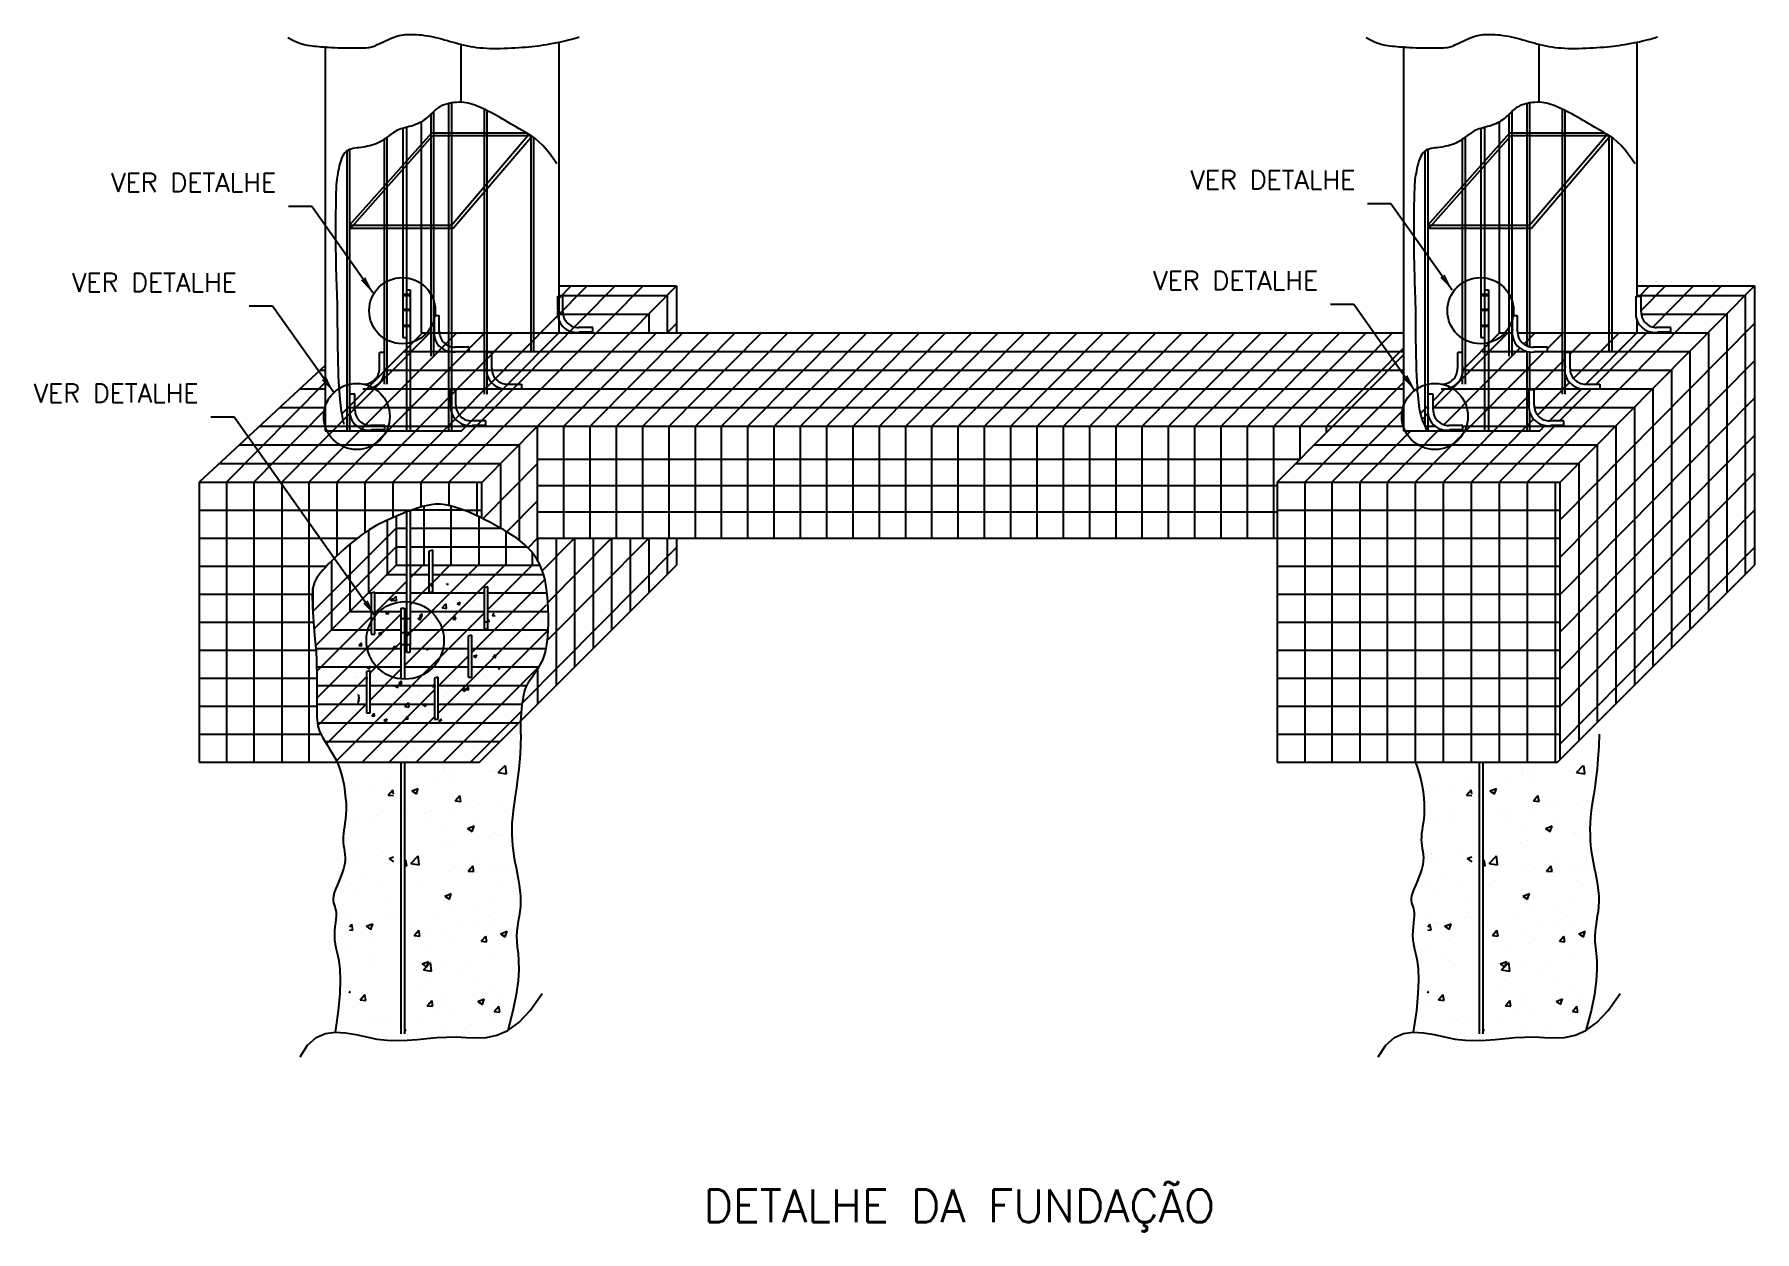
# Model space of a CAD drawing. Header units: millimetres. Extents: x -5918.4 to -5900, y -4437.1 to -4424.2.
import ezdxf
from ezdxf.enums import TextEntityAlignment as Align

# ---------------------------------------------------------------- set-up
doc = ezdxf.new("R2010")
doc.units = ezdxf.units.MM
doc.header["$LTSCALE"] = 10
doc.linetypes.add('DASHED', pattern=[0.75, 0.5, -0.25])
doc.layers.add('Termotécnica', color=7, linetype='Continuous')
doc.styles.add('r140', font='romans.shx')
doc.styles.add('r80', font='romans.shx')

msp = doc.modelspace()

# ---------------------------------------------------------------- texts
at = {"layer": 'Termotécnica', "color": 2, "style": 'r80'}
for p in [(-5917.563, -4425.933), (-5906.007, -4425.903), (-5917.983, -4427.001), (-5906.406, -4426.982), (-5918.393, -4428.188)]:
    msp.add_text('VER DETALHE', height=0.2, dxfattribs=at).set_placement(p)
at = {"layer": 'Termotécnica', "color": 5, "style": 'r140'}
msp.add_text('DETALHE DA FUNDAÇÃO', height=0.35, dxfattribs=at).set_placement((-5908.482, -4437.072), align=Align.BOTTOM_CENTER)

# ---------------------------------------------------------------- blocks, each defined once
blk = doc.blocks.new('*X1')
at = {"color": 0}
for p, q in [((2678.9, 2120.3), (2678.9, 2120.3)), ((2704.2, 2123.5), (2704.2, 2123.5)), ((2726.2, 2121.8), (2726.2, 2121.8)), ((2729.2, 2127.2), (2732.7, 2128.6)), ((2729.2, 2127.2), (2731.7, 2125.5)), ((2730.2, 2127.3), (2730.2, 2127.3)), ((2731.7, 2125.5), (2732.8, 2128.6)), ((2738.8, 2123.5), (2738.8, 2123.5)), ((2747.8, 2127.8), (2748, 2128)), ((2747.8, 2127.8), (2750, 2127.6)), ((2757.7, 2126), (2757.7, 2126)), ((2757.8, 2121.7), (2757.8, 2121.7)), ((2652.6, 2100.2), (2652.6, 2100.2)), ((2660.8, 2108.1), (2660.8, 2108.1)), ((2663.2, 2113.5), (2663.2, 2113.5)), ((2670.3, 2106.7), (2670.3, 2106.7)), ((2675.7, 2115.2), (2675.7, 2115.2)), ((2677, 2113.7), (2677, 2113.7)), ((2678.3, 2103.7), (2678.3, 2103.7)), ((2687.2, 2111.1), (2690.7, 2112.4)), ((2687.2, 2111.1), (2689.7, 2109.4)), ((2687.5, 2107), (2687.5, 2107)), ((2689.7, 2109.4), (2690.7, 2112.4)), ((2690, 2110.7), (2693.9, 2114.8)), ((2690, 2110.7), (2694.4, 2110)), ((2694.4, 2110), (2693.9, 2114.8)), ((2694.7, 2117.7), (2694.7, 2117.7)), ((2699.5, 2111.7), (2699.5, 2111.7)), ((2703.6, 2106.9), (2703.6, 2106.9)), ((2703.7, 2112.6), (2703.7, 2112.6)), ((2711.5, 2100.7), (2711.5, 2100.7)), ((2713.1, 2102.1), (2713.1, 2102.1)), ((2714.2, 2105.8), (2714.2, 2105.8)), ((2725.6, 2103.8), (2725.6, 2103.8)), ((2728.7, 2116.7), (2728.7, 2116.7)), ((2729.5, 2110.6), (2729.5, 2110.6)), ((2730.3, 2111.4), (2730.3, 2111.4)), ((2740.6, 2105.7), (2740.6, 2105.7)), ((2740.9, 2104.7), (2740.9, 2104.7)), ((2743.3, 2102.5), (2747.2, 2106.5)), ((2743.3, 2102.5), (2743.6, 2102.4)), ((2743.6, 2102.4), (2747.8, 2101.8)), ((2744.5, 2106.2), (2744.5, 2106.2)), ((2747.3, 2106.1), (2747.2, 2106.5)), ((2747.8, 2101.8), (2747.3, 2106.1)), ((2755.2, 2114.2), (2755.2, 2114.2)), ((2757, 2110.3), (2757, 2110.3)), ((2759.1, 2107.1), (2762.6, 2108.4)), ((2759.1, 2107.1), (2761.6, 2105.4)), ((2761.6, 2105.4), (2762.6, 2108.4)), ((2767.6, 2103.6), (2767.6, 2103.6)), ((2769.8, 2110.7), (2769.8, 2110.7)), ((2776.1, 2110.4), (2776.1, 2110.4)), ((2779.9, 2100.7), (2779.9, 2100.7)), ((2783.7, 2109.2), (2783.7, 2109.2)), ((2794.3, 2102.5), (2794.3, 2102.5)), ((2652, 2083.5), (2652, 2083.5)), ((2653.2, 2090.7), (2653.2, 2090.7)), ((2662.6, 2095.5), (2662.6, 2095.5)), ((2667, 2088.3), (2667, 2088.3)), ((2677.7, 2087), (2677.7, 2087)), ((2681.5, 2098), (2681.5, 2098)), ((2682.3, 2095.7), (2682.3, 2095.7)), ((2683, 2096.4), (2685.4, 2099.3)), ((2683, 2096.4), (2686, 2096.2)), ((2686, 2096.2), (2685.4, 2099.3)), ((2717.1, 2091), (2720.6, 2092.3)), ((2717.1, 2091), (2719.6, 2089.3)), ((2718.9, 2093.3), (2721.3, 2096.2)), ((2718.9, 2093.3), (2721.9, 2093)), ((2719.6, 2089.3), (2720.6, 2092.3)), ((2721.9, 2093), (2721.3, 2096.2)), ((2728.9, 2094), (2728.9, 2094)), ((2730.6, 2083.2), (2730.6, 2083.2)), ((2731.4, 2086.5), (2731.4, 2086.5)), ((2754.6, 2097.5), (2754.6, 2097.5)), ((2754.7, 2090.2), (2757.2, 2093)), ((2754.7, 2090.2), (2757.7, 2089.9)), ((2757.7, 2089.9), (2757.2, 2093)), ((2759.7, 2088.2), (2759.7, 2088.2)), ((2763, 2090.7), (2763, 2090.7)), ((2773.8, 2083.8), (2773.8, 2083.8)), ((2775.5, 2092.3), (2775.5, 2092.3)), ((2779.3, 2084.1), (2779.3, 2084.1)), ((2788.9, 2093.2), (2788.9, 2093.2)), ((2789.1, 2087), (2792.4, 2088.3)), ((2790.6, 2087), (2793, 2089.9)), ((2790.6, 2087), (2790.8, 2087)), ((2792, 2087), (2792.4, 2088.3)), ((2793.5, 2087), (2793, 2089.9)), ((2794.4, 2094.8), (2794.4, 2094.8)), ((2796.7, 2094.2), (2799, 2096.6)), ((2796.7, 2094.2), (2800, 2093.7)), ((2651.4, 2066.9), (2651.4, 2066.9)), ((2654.1, 2062), (2656.5, 2064.8)), ((2657.1, 2061.7), (2656.5, 2064.8)), ((2668.4, 2078.2), (2668.4, 2078.2)), ((2672.3, 2073.2), (2672.3, 2073.2)), ((2675.1, 2074.8), (2678.6, 2076.2)), ((2675.1, 2074.8), (2677.6, 2073.2)), ((2677.1, 2070.4), (2677.1, 2070.4)), ((2677.6, 2073.2), (2678.6, 2076.2)), ((2718.2, 2066.8), (2718.2, 2066.8)), ((2728.3, 2077.3), (2728.3, 2077.3)), ((2753.4, 2064.2), (2753.4, 2064.2)), ((2762.3, 2072.6), (2762.3, 2072.6)), ((2778.6, 2067.4), (2778.6, 2067.4)), ((2781.3, 2075.1), (2781.3, 2075.1)), ((2786.8, 2063.4), (2786.8, 2063.4)), ((2650.8, 2050.2), (2650.8, 2050.2)), ((2654.1, 2062), (2657.1, 2061.7)), ((2655.2, 2058.5), (2655.2, 2058.5)), ((2657.3, 2062.7), (2657.3, 2062.7)), ((2684, 2061.6), (2684, 2061.6)), ((2686.8, 2062.7), (2686.8, 2062.7)), ((2690, 2058.8), (2692.4, 2061.7)), ((2690, 2058.8), (2692.9, 2058.6)), ((2692.9, 2058.6), (2692.4, 2061.7)), ((2710.7, 2060.5), (2710.7, 2060.5)), ((2726.9, 2057), (2728.2, 2058.6)), ((2727.7, 2060.7), (2727.7, 2060.7)), ((2728.5, 2057), (2728.2, 2058.6)), ((2737.4, 2059.3), (2737.4, 2059.3)), ((2757.7, 2058.4), (2757.7, 2058.4)), ((2764, 2058.2), (2764, 2058.2)), ((2769.7, 2047.4), (2769.7, 2047.4)), ((2774.6, 2051.5), (2774.6, 2051.5)), ((2776.8, 2050.7), (2780.3, 2052)), ((2776.8, 2050.7), (2779.3, 2049)), ((2778, 2050.8), (2778, 2050.8)), ((2779.3, 2049), (2780.3, 2052)), ((2790.7, 2057.1), (2790.7, 2057.1)), ((2797.5, 2049.4), (2800, 2052.3)), ((2797.5, 2049.4), (2800.5, 2049.1)), ((2798.8, 2052.4), (2798.8, 2052.4)), ((2799.7, 2059.5), (2799.7, 2059.5)), ((2800.5, 2049.1), (2800, 2052.3)), ((2801.3, 2050.4), (2801.3, 2050.4)), ((2804, 2054.5), (2804, 2054.5)), ((2647.3, 2037.3), (2647.3, 2037.3)), ((2650.2, 2033.6), (2650.2, 2033.6)), ((2653, 2027.4), (2653, 2027.4)), ((2662.9, 2038.6), (2666.4, 2039.9)), ((2662.9, 2038.6), (2665.4, 2036.9)), ((2663.2, 2027), (2663.4, 2027.2)), ((2663.5, 2027), (2663.4, 2027.2)), ((2665.4, 2036.9), (2666.4, 2039.9)), ((2674, 2036.2), (2674, 2036.2)), ((2752.2, 2030.9), (2752.2, 2030.9)), ((2754.1, 2032.8), (2754.1, 2032.8)), ((2755, 2035.7), (2755, 2035.7)), ((2777.4, 2034.1), (2777.4, 2034.1)), ((2780.8, 2031.7), (2780.8, 2031.7)), ((2786.5, 2039.8), (2786.5, 2039.8)), ((2788.7, 2029.9), (2788.7, 2029.9)), ((2799.1, 2041.5), (2799.1, 2041.5)), ((2803.3, 2037.2), (2805, 2038.9)), ((2803.3, 2037.2), (2805, 2036.9)), ((2803.4, 2037.9), (2803.4, 2037.9)), ((2653, 2008.3), (2653.8, 2009.1)), ((2654.3, 2004.4), (2653.8, 2009.1)), ((2664.3, 2010.6), (2664.3, 2010.6)), ((2672.1, 2009.9), (2672.1, 2009.9)), ((2673, 2024.9), (2673, 2024.9)), ((2675.3, 2020.5), (2675.3, 2020.5)), ((2678.8, 2007.6), (2678.8, 2007.6)), ((2691, 2009.5), (2691, 2009.5)), ((2692.8, 2018.4), (2696.3, 2019.8)), ((2692.8, 2018.4), (2695.2, 2016.8)), ((2695.2, 2016.8), (2696.3, 2019.8)), ((2696.9, 2021.2), (2699.3, 2024.1)), ((2696.9, 2021.2), (2699.9, 2021)), ((2699.9, 2021), (2699.3, 2024.1)), ((2700.5, 2023.7), (2700.5, 2023.7)), ((2701.3, 2014.9), (2701.3, 2014.9)), ((2710.3, 2011.8), (2710.3, 2011.8)), ((2717.7, 2008.4), (2717.7, 2008.4)), ((2722.9, 2013.5), (2722.9, 2013.5)), ((2725.9, 2010.8), (2725.9, 2010.8)), ((2730.4, 2019.9), (2730.4, 2019.9)), ((2732.8, 2018.1), (2735.2, 2020.9)), ((2732.8, 2018.1), (2735.7, 2017.8)), ((2735.7, 2017.8), (2735.2, 2020.9)), ((2741.8, 2015.9), (2741.8, 2015.9)), ((2751.6, 2014.3), (2751.6, 2014.3)), ((2759.6, 2024.9), (2759.6, 2024.9)), ((2764.6, 2014.4), (2768.1, 2015.8)), ((2764.6, 2014.4), (2767.1, 2012.8)), ((2767.1, 2012.8), (2768.1, 2015.8)), ((2768.6, 2014.9), (2771, 2017.8)), ((2768.6, 2014.9), (2771.6, 2014.7)), ((2771.6, 2014.7), (2771, 2017.8)), ((2773.4, 2020.1), (2773.4, 2020.1)), ((2776.8, 2017.5), (2776.8, 2017.5)), ((2785.9, 2021.7), (2785.9, 2021.7)), ((2653, 2004.6), (2654.3, 2004.4)), ((2653, 2003.2), (2654.2, 2003.7)), ((2653, 2000.8), (2653.2, 2000.6)), ((2653.2, 2000.6), (2654.2, 2003.7)), ((2659.8, 2005.2), (2659.8, 2005.2)), ((2668, 1986.7), (2670.4, 1989.6)), ((2670.8, 1987.2), (2670.4, 1989.6)), ((2674.7, 2003.8), (2674.7, 2003.8)), ((2674.8, 2003.9), (2674.8, 2003.9)), ((2697.2, 1992.1), (2697.2, 1992.1)), ((2699.3, 1990.4), (2699.3, 1990.4)), ((2699.9, 2007), (2699.9, 2007)), ((2701.5, 2002.8), (2701.5, 2002.8)), ((2703.2, 1996.8), (2703.5, 1997)), ((2703.2, 1996.8), (2707.7, 1996.1)), ((2703.5, 1997), (2707.1, 2000.8)), ((2707.6, 1997), (2707.1, 2000.8)), ((2707.7, 1996.1), (2707.6, 1997)), ((2709.7, 1993.7), (2709.7, 1993.7)), ((2722.6, 1998.3), (2726.1, 1999.7)), ((2722.6, 1998.3), (2724.5, 1997)), ((2724.5, 1997), (2725.1, 1996.6)), ((2725.1, 1996.6), (2725.2, 1997)), ((2725.2, 1997), (2726.1, 1999.7)), ((2725.3, 1994.1), (2725.3, 1994.1)), ((2728.2, 2001.7), (2728.2, 2001.7)), ((2728.4, 1990), (2728.4, 1990)), ((2728.6, 1996.2), (2728.6, 1996.2)), ((2744.4, 2007.2), (2744.4, 2007.2)), ((2751, 1997.6), (2751, 1997.6)), ((2754.9, 2000.5), (2754.9, 2000.5)), ((2760.2, 2000.4), (2760.2, 2000.4)), ((2771.1, 2006.1), (2771.1, 2006.1)), ((2772.7, 2002), (2772.7, 2002)), ((2776.2, 2000.8), (2776.2, 2000.8)), ((2781.6, 1999.4), (2781.6, 1999.4)), ((2786.7, 2000.1), (2786.7, 2000.1)), ((2791.7, 2004.5), (2791.7, 2004.5)), ((2665.6, 1987.9), (2665.6, 1987.9)), ((2668, 1986.7), (2670.1, 1986.6)), ((2670, 1980), (2670, 1980)), ((2670.1, 1986.6), (2671, 1986.5)), ((2671, 1986.5), (2670.8, 1987.2)), ((2674.1, 1987.2), (2674.1, 1987.2)), ((2680.6, 1982.2), (2684.1, 1983.5)), ((2680.6, 1982.2), (2683.1, 1980.5)), ((2681, 1984.1), (2681, 1984.1)), ((2683.1, 1980.5), (2684.1, 1983.5)), ((2684, 1972.4), (2684, 1972.4)), ((2696.6, 1974), (2696.6, 1974)), ((2698.7, 1973.7), (2698.7, 1973.7)), ((2699.2, 1985), (2699.2, 1985)), ((2703.8, 1983.6), (2706.2, 1986.5)), ((2703.8, 1983.6), (2706.8, 1983.3)), ((2706.8, 1983.3), (2706.2, 1986.5)), ((2707.7, 1983), (2707.7, 1983)), ((2711.2, 1974.1), (2711.2, 1974.1)), ((2715.5, 1976.5), (2715.5, 1976.5)), ((2724.7, 1977.5), (2724.7, 1977.5)), ((2734.4, 1981.8), (2734.4, 1981.8)), ((2739.7, 1980.5), (2742.1, 1983.3)), ((2739.7, 1980.5), (2741.5, 1980.3)), ((2742.5, 1981.3), (2742.1, 1983.3))]:
    blk.add_line(p, q, dxfattribs=at)

# ---------------------------------------------------------------- linework, layer by layer
at = {"layer": 'Termotécnica', "color": 2}
for p, q in [((-5913.82, -4424.36), (-5913.82, -4424.973)), ((-5912.77, -4424.33), (-5912.77, -4427.44)), ((-5902.276, -4424.36), (-5902.276, -4424.973)), ((-5901.226, -4424.33), (-5901.226, -4427.048)), ((-5915.27, -4424.37), (-5915.27, -4428.49)), ((-5903.726, -4424.37), (-5903.726, -4428.49)), ((-5914.11, -4425.073), (-5914.11, -4427.69)), ((-5913.95, -4424.985), (-5913.95, -4428.49)), ((-5913.92, -4424.979), (-5913.92, -4428.49)), ((-5913.57, -4425.046), (-5913.57, -4428.1)), ((-5913.54, -4425.061), (-5913.54, -4428.1)), ((-5913.54, -4425.061), (-5913.54, -4428.1)), ((-5902.566, -4425.073), (-5902.566, -4427.69)), ((-5902.406, -4424.985), (-5902.406, -4427.581)), ((-5902.376, -4424.979), (-5902.376, -4427.591)), ((-5902.026, -4425.046), (-5902.026, -4428.1)), ((-5901.996, -4425.061), (-5901.996, -4428.1)), ((-5901.996, -4425.061), (-5901.996, -4428.1)), ((-5914.24, -4427.44), (-5914.24, -4425.18)), ((-5914.14, -4425.101), (-5914.14, -4427.69)), ((-5902.696, -4427.44), (-5902.696, -4425.18)), ((-5902.596, -4425.101), (-5902.596, -4427.69)), ((-5915.01, -4426.29), (-5914.13, -4425.3)), ((-5915.01, -4426.335), (-5914.117, -4425.33)), ((-5914.64, -4425.37), (-5914.64, -4427.99)), ((-5914.61, -4425.349), (-5914.61, -4427.99)), ((-5914.13, -4425.3), (-5913.119, -4425.3)), ((-5914.117, -4425.33), (-5913.07, -4425.33)), ((-5913.92, -4426.29), (-5913.1, -4425.33)), ((-5913.899, -4426.32), (-5913.07, -4425.35)), ((-5913.07, -4425.33), (-5913.07, -4427.63)), ((-5913.04, -4425.35), (-5913.04, -4427.63)), ((-5903.466, -4426.29), (-5902.586, -4425.3)), ((-5903.466, -4426.335), (-5902.572, -4425.33)), ((-5903.096, -4425.37), (-5903.096, -4427.99)), ((-5903.066, -4425.349), (-5903.066, -4427.99)), ((-5902.586, -4425.3), (-5901.574, -4425.3)), ((-5902.572, -4425.33), (-5901.526, -4425.33)), ((-5902.376, -4426.29), (-5901.556, -4425.33)), ((-5902.354, -4426.32), (-5901.526, -4425.35)), ((-5901.526, -4425.33), (-5901.526, -4427.63)), ((-5901.496, -4425.35), (-5901.496, -4427.63)), ((-5915.04, -4425.496), (-5915.04, -4428.49)), ((-5915.01, -4425.48), (-5915.01, -4428.49)), ((-5903.496, -4425.496), (-5903.496, -4428.444)), ((-5903.466, -4425.48), (-5903.466, -4428.49)), ((-5915.665, -4426.086), (-5915.415, -4426.086)), ((-5915.415, -4426.086), (-5914.76, -4427.011)), ((-5904.11, -4426.056), (-5903.86, -4426.056)), ((-5903.86, -4426.056), (-5903.204, -4426.981)), ((-5915.01, -4426.29), (-5913.92, -4426.29)), ((-5915.01, -4426.32), (-5913.95, -4426.32)), ((-5913.95, -4426.32), (-5913.899, -4426.32)), ((-5903.466, -4426.29), (-5902.376, -4426.29)), ((-5903.466, -4426.32), (-5902.406, -4426.32)), ((-5902.406, -4426.32), (-5902.354, -4426.32)), ((-5916.085, -4427.153), (-5915.835, -4427.153)), ((-5915.835, -4427.153), (-5915.18, -4428.078)), ((-5904.508, -4427.134), (-5904.258, -4427.134)), ((-5904.258, -4427.134), (-5903.603, -4428.059)), ((-5901.226, -4427.302), (-5901.226, -4427.44)), ((-5915.092, -4428.31), (-5914.23, -4427.44)), ((-5914.23, -4427.44), (-5913.59, -4427.44)), ((-5913.81, -4428.49), (-5912.77, -4427.44)), ((-5903.099, -4427.847), (-5902.696, -4427.44)), ((-5902.686, -4427.44), (-5902.561, -4427.44)), ((-5902.504, -4427.44), (-5902.046, -4427.44)), ((-5901.772, -4427.991), (-5901.226, -4427.44)), ((-5902.406, -4427.64), (-5902.406, -4428.49)), ((-5902.376, -4427.645), (-5902.376, -4428.047)), ((-5903.407, -4428.169), (-5903.281, -4428.042)), ((-5902.162, -4428.385), (-5901.82, -4428.04)), ((-5903.547, -4428.31), (-5903.461, -4428.223)), ((-5916.495, -4428.34), (-5916.245, -4428.34)), ((-5916.245, -4428.34), (-5914.737, -4430.471)), ((-5902.376, -4428.286), (-5902.376, -4428.49)), ((-5915.27, -4428.49), (-5913.81, -4428.49)), ((-5903.726, -4428.49), (-5902.266, -4428.49)), ((-5902.266, -4428.49), (-5902.21, -4428.433)), ((-5914.12, -4429.77), (-5914.16, -4429.78)), ((-5914.16, -4429.78), (-5914.16, -4430.22)), ((-5914.12, -4430.22), (-5914.12, -4429.77)), ((-5914.74, -4430.22), (-5914.78, -4430.23)), ((-5914.78, -4430.23), (-5914.78, -4430.67)), ((-5914.74, -4430.67), (-5914.74, -4430.22)), ((-5914.16, -4430.22), (-5914.12, -4430.22)), ((-5913.53, -4430.16), (-5913.57, -4430.17)), ((-5913.57, -4430.17), (-5913.57, -4430.61)), ((-5913.53, -4430.61), (-5913.53, -4430.16)), ((-5913.57, -4430.61), (-5913.53, -4430.61)), ((-5914.78, -4430.67), (-5914.74, -4430.67)), ((-5913.7, -4430.68), (-5913.74, -4430.69)), ((-5913.74, -4430.69), (-5913.74, -4431.13)), ((-5913.7, -4431.13), (-5913.7, -4430.68)), ((-5914.79, -4431.06), (-5914.83, -4431.07)), ((-5914.83, -4431.07), (-5914.83, -4431.51)), ((-5914.79, -4431.51), (-5914.79, -4431.06)), ((-5914.06, -4431.13), (-5914.1, -4431.14)), ((-5914.1, -4431.14), (-5914.1, -4431.58)), ((-5914.06, -4431.58), (-5914.06, -4431.13)), ((-5913.74, -4431.13), (-5913.7, -4431.13)), ((-5914.83, -4431.51), (-5914.79, -4431.51)), ((-5914.1, -4431.58), (-5914.06, -4431.58))]:
    msp.add_line(p, q, dxfattribs=at)
at = {"layer": 'Termotécnica', "color": 6}
for p, q in [((-5914.441, -4425.253), (-5914.441, -4427.49)), ((-5914.401, -4425.241), (-5914.401, -4427.49)), ((-5902.896, -4425.253), (-5902.896, -4427.49)), ((-5902.856, -4425.241), (-5902.856, -4427.49)), ((-5914.441, -4427.029), (-5914.36, -4427.029)), ((-5914.441, -4427.04), (-5914.36, -4427.04)), ((-5914.441, -4427.04), (-5914.36, -4427.04)), ((-5914.4, -4426.98), (-5914.4, -4428.49)), ((-5914.4, -4426.98), (-5914.36, -4426.98)), ((-5914.36, -4426.98), (-5914.36, -4428.49)), ((-5902.896, -4427.029), (-5902.816, -4427.029)), ((-5902.896, -4427.04), (-5902.816, -4427.04)), ((-5902.896, -4427.04), (-5902.816, -4427.04)), ((-5902.856, -4426.98), (-5902.816, -4426.98)), ((-5902.856, -4426.98), (-5902.856, -4428.49)), ((-5902.816, -4426.98), (-5902.816, -4428.49)), ((-5914.441, -4427.188), (-5914.36, -4427.188)), ((-5914.441, -4427.198), (-5914.36, -4427.198)), ((-5914.441, -4427.2), (-5914.36, -4427.2)), ((-5902.896, -4427.188), (-5902.816, -4427.188)), ((-5902.896, -4427.198), (-5902.816, -4427.198)), ((-5902.896, -4427.2), (-5902.816, -4427.2)), ((-5914.441, -4427.36), (-5914.36, -4427.36)), ((-5914.441, -4427.37), (-5914.36, -4427.37)), ((-5914.441, -4427.49), (-5914.401, -4427.49)), ((-5914.14, -4427.44), (-5914.08, -4427.44)), ((-5902.896, -4427.36), (-5902.816, -4427.36)), ((-5902.896, -4427.37), (-5902.816, -4427.37)), ((-5902.896, -4427.49), (-5902.856, -4427.49)), ((-5914.69, -4427.822), (-5914.69, -4427.653)), ((-5914.637, -4427.653), (-5914.687, -4427.653)), ((-5913.95, -4427.6), (-5913.95, -4427.64)), ((-5903.145, -4427.822), (-5903.145, -4427.653)), ((-5903.092, -4427.653), (-5903.143, -4427.653)), ((-5913.57, -4427.84), (-5913.51, -4427.84)), ((-5914.39, -4428.24), (-5914.33, -4428.24)), ((-5902.846, -4428.24), (-5902.786, -4428.24)), ((-5914.4, -4429.362), (-5914.4, -4430.79)), ((-5914.36, -4429.347), (-5914.36, -4430.79)), ((-5914.46, -4430.39), (-5914.46, -4431.148)), ((-5914.46, -4430.39), (-5914.42, -4430.39)), ((-5914.46, -4430.39), (-5914.46, -4430.43)), ((-5914.42, -4430.39), (-5914.42, -4431.15)), ((-5914.46, -4430.5), (-5914.36, -4430.5)), ((-5914.46, -4430.65), (-5914.36, -4430.65)), ((-5914.46, -4430.78), (-5914.36, -4430.78)), ((-5914.4, -4430.79), (-5914.4, -4430.86)), ((-5914.36, -4430.86), (-5914.36, -4430.79)), ((-5914.4, -4430.86), (-5914.36, -4430.86))]:
    msp.add_line(p, q, dxfattribs=at)
at = {"layer": 'Termotécnica', "color": 3}
for p, q in [((-5914.546, -4429.04), (-5912.466, -4426.94)), ((-5914.246, -4429.04), (-5912.166, -4426.94)), ((-5913.946, -4429.04), (-5911.866, -4426.94)), ((-5912.77, -4427.04), (-5911.609, -4427.04)), ((-5911.609, -4427.04), (-5911.609, -4427.44)), ((-5902.401, -4429.04), (-5900.321, -4426.94)), ((-5901.226, -4427.04), (-5900.065, -4427.04)), ((-5901.198, -4427.048), (-5901.092, -4426.94)), ((-5901.182, -4427.203), (-5900.921, -4426.94)), ((-5901.057, -4427.38), (-5900.621, -4426.94)), ((-5900.065, -4427.04), (-5900.065, -4430.029)), ((-5912.77, -4427.24), (-5911.807, -4427.24)), ((-5911.807, -4427.24), (-5911.807, -4427.44)), ((-5901.18, -4427.24), (-5900.263, -4427.24)), ((-5900.263, -4427.24), (-5900.263, -4430.227)), ((-5915.736, -4429.04), (-5914.151, -4427.44)), ((-5915.446, -4429.04), (-5913.861, -4427.44)), ((-5915.146, -4429.04), (-5913.561, -4427.44)), ((-5914.846, -4429.04), (-5913.261, -4427.44)), ((-5914.24, -4427.44), (-5912.006, -4427.44)), ((-5912.996, -4428.44), (-5912.006, -4427.44)), ((-5912.715, -4428.44), (-5911.724, -4427.44)), ((-5912.433, -4428.44), (-5911.443, -4427.44)), ((-5912.152, -4428.44), (-5911.161, -4427.44)), ((-5911.87, -4428.44), (-5910.88, -4427.44)), ((-5911.609, -4427.44), (-5911.51, -4427.34)), ((-5911.589, -4428.44), (-5910.598, -4427.44)), ((-5911.307, -4428.44), (-5910.317, -4427.44)), ((-5911.026, -4428.44), (-5910.035, -4427.44)), ((-5910.744, -4428.44), (-5909.754, -4427.44)), ((-5910.463, -4428.44), (-5909.472, -4427.44)), ((-5910.181, -4428.44), (-5909.191, -4427.44)), ((-5909.9, -4428.44), (-5908.909, -4427.44)), ((-5909.618, -4428.44), (-5908.628, -4427.44)), ((-5909.337, -4428.44), (-5908.346, -4427.44)), ((-5909.055, -4428.44), (-5908.065, -4427.44)), ((-5908.774, -4428.44), (-5907.783, -4427.44)), ((-5908.492, -4428.44), (-5907.502, -4427.44)), ((-5908.211, -4428.44), (-5907.22, -4427.44)), ((-5907.929, -4428.44), (-5906.939, -4427.44)), ((-5907.648, -4428.44), (-5906.657, -4427.44)), ((-5907.366, -4428.44), (-5906.376, -4427.44)), ((-5907.085, -4428.44), (-5906.094, -4427.44)), ((-5906.803, -4428.44), (-5905.813, -4427.44)), ((-5906.522, -4428.44), (-5905.531, -4427.44)), ((-5906.24, -4428.44), (-5905.25, -4427.44)), ((-5905.959, -4428.44), (-5904.968, -4427.44)), ((-5905.677, -4428.44), (-5904.687, -4427.44)), ((-5905.396, -4428.44), (-5904.405, -4427.44)), ((-5905.114, -4428.44), (-5904.124, -4427.44)), ((-5904.833, -4428.44), (-5903.842, -4427.44)), ((-5903.407, -4428.249), (-5902.607, -4427.44)), ((-5902.696, -4427.44), (-5902.561, -4427.44)), ((-5902.504, -4427.44), (-5900.461, -4427.44)), ((-5902.438, -4427.562), (-5902.317, -4427.44)), ((-5902.184, -4427.609), (-5902.017, -4427.44)), ((-5902.038, -4429.433), (-5899.966, -4427.34)), ((-5901.942, -4427.668), (-5901.717, -4427.44)), ((-5901.903, -4427.932), (-5901.417, -4427.44)), ((-5901.662, -4427.991), (-5901.101, -4427.425)), ((-5900.461, -4427.44), (-5900.461, -4430.425)), ((-5914.428, -4427.64), (-5912.204, -4427.64)), ((-5912.204, -4427.64), (-5903.726, -4427.64)), ((-5904.551, -4428.44), (-5903.726, -4427.607)), ((-5903.601, -4429.04), (-5902.219, -4427.644)), ((-5903.293, -4428.425), (-5902.479, -4427.604)), ((-5902.884, -4427.64), (-5902.405, -4427.64)), ((-5902.184, -4427.64), (-5900.659, -4427.64)), ((-5900.659, -4427.64), (-5900.659, -4430.623)), ((-5914.627, -4427.84), (-5912.402, -4427.84)), ((-5912.402, -4427.84), (-5903.78, -4427.84)), ((-5904.481, -4428.44), (-5903.726, -4427.677)), ((-5903.78, -4427.84), (-5903.726, -4427.84)), ((-5903.082, -4427.84), (-5901.996, -4427.84)), ((-5902.327, -4428.056), (-5901.996, -4427.722)), ((-5902.051, -4429.846), (-5899.966, -4427.74)), ((-5901.942, -4427.84), (-5900.857, -4427.84)), ((-5900.857, -4427.84), (-5900.857, -4430.822)), ((-5916.326, -4429.04), (-5915.27, -4427.974)), ((-5914.825, -4428.04), (-5912.6, -4428.04)), ((-5912.6, -4428.04), (-5904.085, -4428.04)), ((-5904.781, -4429.04), (-5903.726, -4427.974)), ((-5904.085, -4428.04), (-5903.726, -4428.04)), ((-5903.28, -4428.04), (-5901.055, -4428.04)), ((-5902.291, -4428.322), (-5901.946, -4427.974)), ((-5902.053, -4428.385), (-5901.711, -4428.04)), ((-5901.055, -4428.04), (-5901.055, -4431.02)), ((-5903.301, -4429.04), (-5902.38, -4428.11)), ((-5902.051, -4430.246), (-5899.966, -4428.14)), ((-5916.036, -4429.04), (-5915.27, -4428.267)), ((-5915.756, -4428.24), (-5915.27, -4428.24)), ((-5915.04, -4428.24), (-5912.798, -4428.24)), ((-5912.798, -4428.24), (-5904.283, -4428.24)), ((-5904.491, -4429.04), (-5903.726, -4428.267)), ((-5904.283, -4428.24), (-5903.726, -4428.24)), ((-5903.526, -4428.369), (-5903.463, -4428.304)), ((-5903.496, -4428.24), (-5903.461, -4428.24)), ((-5903.407, -4428.24), (-5902.383, -4428.24)), ((-5903.001, -4429.04), (-5902.333, -4428.365)), ((-5902.325, -4428.24), (-5901.253, -4428.24)), ((-5901.253, -4428.24), (-5901.253, -4431.218)), ((-5915.972, -4428.44), (-5912.996, -4428.44)), ((-5912.715, -4429.64), (-5912.715, -4428.44)), ((-5912.433, -4429.64), (-5912.433, -4428.44)), ((-5912.152, -4429.64), (-5912.152, -4428.44)), ((-5911.87, -4429.64), (-5911.87, -4428.44)), ((-5911.589, -4429.64), (-5911.589, -4428.44)), ((-5911.307, -4429.64), (-5911.307, -4428.44)), ((-5911.026, -4429.64), (-5911.026, -4428.44)), ((-5910.744, -4429.64), (-5910.744, -4428.44)), ((-5910.463, -4429.64), (-5910.463, -4428.44)), ((-5910.181, -4429.64), (-5910.181, -4428.44)), ((-5909.9, -4429.64), (-5909.9, -4428.44)), ((-5909.618, -4429.64), (-5909.618, -4428.44)), ((-5909.337, -4429.64), (-5909.337, -4428.44)), ((-5909.055, -4429.64), (-5909.055, -4428.44)), ((-5908.774, -4429.64), (-5908.774, -4428.44)), ((-5908.492, -4429.64), (-5908.492, -4428.44)), ((-5908.211, -4429.64), (-5908.211, -4428.44)), ((-5907.929, -4429.64), (-5907.929, -4428.44)), ((-5907.648, -4429.64), (-5907.648, -4428.44)), ((-5907.366, -4429.64), (-5907.366, -4428.44)), ((-5907.085, -4429.64), (-5907.085, -4428.44)), ((-5906.803, -4429.64), (-5906.803, -4428.44)), ((-5906.522, -4429.64), (-5906.522, -4428.44)), ((-5906.24, -4429.64), (-5906.24, -4428.44)), ((-5905.959, -4429.64), (-5905.959, -4428.44)), ((-5905.677, -4429.64), (-5905.677, -4428.44)), ((-5905.396, -4429.64), (-5905.396, -4428.44)), ((-5905.114, -4429.64), (-5905.114, -4428.44)), ((-5904.833, -4428.795), (-5904.833, -4428.44)), ((-5904.551, -4428.51), (-5904.551, -4428.44)), ((-5904.481, -4428.44), (-5903.726, -4428.44)), ((-5904.191, -4429.04), (-5903.647, -4428.49)), ((-5903.901, -4429.04), (-5903.336, -4428.469)), ((-5903.497, -4428.44), (-5903.386, -4428.44)), ((-5903.088, -4428.44), (-5901.451, -4428.44)), ((-5902.701, -4429.04), (-5902.101, -4428.434)), ((-5902.051, -4430.646), (-5899.966, -4428.54)), ((-5901.451, -4428.44), (-5901.451, -4431.416)), ((-5916.188, -4428.64), (-5913.194, -4428.64)), ((-5913.194, -4428.64), (-5913.194, -4429.661)), ((-5904.68, -4428.64), (-5901.65, -4428.64)), ((-5901.65, -4428.64), (-5901.65, -4431.614)), ((-5916.404, -4428.84), (-5913.392, -4428.84)), ((-5913.583, -4429.433), (-5912.996, -4428.84)), ((-5913.392, -4428.84), (-5913.392, -4429.534)), ((-5912.996, -4428.796), (-5904.834, -4428.796)), ((-5904.878, -4428.84), (-5901.848, -4428.84)), ((-5902.051, -4431.046), (-5899.966, -4428.94)), ((-5901.848, -4428.84), (-5901.848, -4431.812)), ((-5916.326, -4429.04), (-5916.326, -4432.03)), ((-5916.036, -4429.04), (-5916.036, -4432.03)), ((-5915.736, -4429.04), (-5915.736, -4432.03)), ((-5915.446, -4429.04), (-5915.446, -4432.03)), ((-5915.146, -4429.04), (-5915.146, -4429.83)), ((-5914.846, -4429.04), (-5914.846, -4429.582)), ((-5914.846, -4429.04), (-5914.846, -4429.582)), ((-5914.546, -4429.04), (-5914.546, -4429.422)), ((-5914.246, -4429.04), (-5914.246, -4429.308)), ((-5913.946, -4429.04), (-5913.946, -4429.29)), ((-5913.646, -4429.04), (-5913.646, -4429.402)), ((-5912.996, -4429.077), (-5905.076, -4429.077)), ((-5904.781, -4429.04), (-5904.781, -4432.03)), ((-5904.491, -4429.04), (-5904.491, -4432.03)), ((-5904.191, -4429.04), (-5904.191, -4432.03)), ((-5903.901, -4429.04), (-5903.901, -4432.03)), ((-5903.601, -4429.04), (-5903.601, -4432.04)), ((-5903.301, -4429.04), (-5903.301, -4432.04)), ((-5903.301, -4429.04), (-5903.301, -4429.582)), ((-5903.001, -4429.04), (-5903.001, -4432.04)), ((-5902.701, -4429.04), (-5902.701, -4432.04)), ((-5902.401, -4429.04), (-5902.401, -4432.04)), ((-5902.101, -4429.04), (-5902.101, -4432.04)), ((-5914.216, -4429.3), (-5914.216, -4429.92)), ((-5913.926, -4429.295), (-5913.926, -4429.92)), ((-5913.325, -4429.573), (-5912.996, -4429.24)), ((-5916.62, -4429.34), (-5914.343, -4429.34)), ((-5914.609, -4429.449), (-5914.609, -4430.029)), ((-5914.331, -4429.336), (-5913.799, -4429.336)), ((-5913.787, -4429.34), (-5913.596, -4429.34)), ((-5913.626, -4429.412), (-5913.626, -4429.92)), ((-5912.996, -4429.359), (-5905.076, -4429.359)), ((-5905.076, -4429.34), (-5902.051, -4429.34)), ((-5902.051, -4431.446), (-5899.966, -4429.34)), ((-5916.62, -4429.64), (-5914.926, -4429.64)), ((-5915.403, -4430.427), (-5914.51, -4429.534)), ((-5914.807, -4429.557), (-5914.807, -4430.227)), ((-5914.51, -4429.534), (-5914.4, -4429.534)), ((-5914.36, -4429.534), (-5913.392, -4429.534)), ((-5913.336, -4429.566), (-5913.336, -4429.92)), ((-5913.099, -4429.744), (-5912.996, -4429.64)), ((-5912.996, -4429.64), (-5912.996, -4429.88)), ((-5912.946, -4429.99), (-5912.6, -4429.64)), ((-5912.891, -4430.734), (-5911.807, -4429.64)), ((-5912.886, -4430.329), (-5912.204, -4429.64)), ((-5912.798, -4429.64), (-5912.798, -4431.218)), ((-5912.6, -4429.64), (-5912.6, -4431.02)), ((-5912.402, -4429.64), (-5912.402, -4430.822)), ((-5912.204, -4429.64), (-5912.204, -4430.623)), ((-5912.006, -4429.64), (-5912.006, -4430.425)), ((-5911.807, -4429.64), (-5911.807, -4430.227)), ((-5911.609, -4429.64), (-5911.609, -4430.029)), ((-5905.076, -4429.64), (-5902.051, -4429.64)), ((-5915.39, -4430.611), (-5914.51, -4429.732)), ((-5915.204, -4429.885), (-5915.204, -4430.623)), ((-5915.006, -4429.703), (-5915.006, -4430.425)), ((-5914.51, -4429.732), (-5914.4, -4429.732)), ((-5914.36, -4429.732), (-5913.112, -4429.732)), ((-5913.158, -4431.404), (-5911.51, -4429.74)), ((-5913.056, -4429.792), (-5913.056, -4429.93)), ((-5902.051, -4431.846), (-5899.966, -4429.74)), ((-5916.62, -4429.94), (-5915.257, -4429.94)), ((-5914.609, -4430.029), (-5914.4, -4430.029)), ((-5914.42, -4430.714), (-5913.626, -4429.92)), ((-5914.42, -4431.004), (-5913.336, -4429.92)), ((-5914.36, -4430.064), (-5914.216, -4429.92)), ((-5914.36, -4430.029), (-5914.16, -4430.029)), ((-5914.12, -4430.114), (-5913.926, -4429.92)), ((-5914.12, -4430.029), (-5912.933, -4430.029)), ((-5913.53, -4430.404), (-5913.056, -4429.93)), ((-5905.076, -4429.94), (-5902.051, -4429.94)), ((-5916.62, -4430.24), (-5915.42, -4430.24)), ((-5915.402, -4430.171), (-5915.402, -4430.447)), ((-5914.807, -4430.227), (-5914.769, -4430.227)), ((-5914.74, -4430.444), (-5914.4, -4430.104)), ((-5914.74, -4430.227), (-5914.4, -4430.227)), ((-5914.36, -4430.354), (-5914.16, -4430.154)), ((-5914.36, -4430.227), (-5913.57, -4430.227)), ((-5913.7, -4430.864), (-5912.919, -4430.083)), ((-5913.53, -4430.227), (-5912.895, -4430.227)), ((-5905.076, -4430.24), (-5902.051, -4430.24)), ((-5915.006, -4430.425), (-5914.78, -4430.425)), ((-5914.74, -4430.425), (-5914.46, -4430.425)), ((-5914.42, -4430.414), (-5914.4, -4430.394)), ((-5914.42, -4430.425), (-5914.4, -4430.425)), ((-5914.36, -4430.425), (-5913.57, -4430.425)), ((-5914.06, -4431.514), (-5912.901, -4430.355)), ((-5913.53, -4430.425), (-5912.881, -4430.425)), ((-5916.62, -4430.54), (-5915.395, -4430.54)), ((-5915.362, -4431.066), (-5914.78, -4430.484)), ((-5915.36, -4431.355), (-5914.46, -4430.454)), ((-5915.204, -4430.623), (-5914.78, -4430.623)), ((-5915.15, -4432.024), (-5913.57, -4430.444)), ((-5914.74, -4430.623), (-5914.46, -4430.623)), ((-5914.42, -4430.623), (-5914.4, -4430.623)), ((-5914.36, -4430.623), (-5912.883, -4430.623)), ((-5905.076, -4430.54), (-5902.051, -4430.54)), ((-5914.79, -4431.084), (-5914.46, -4430.754)), ((-5914.296, -4432.04), (-5912.883, -4430.627)), ((-5916.62, -4430.84), (-5915.37, -4430.84)), ((-5915.371, -4430.822), (-5914.46, -4430.822)), ((-5914.42, -4430.822), (-5914.4, -4430.822)), ((-5914.36, -4430.822), (-5913.74, -4430.822)), ((-5914.06, -4431.224), (-5913.74, -4430.904)), ((-5913.7, -4430.822), (-5912.904, -4430.822)), ((-5905.076, -4430.84), (-5902.051, -4430.84)), ((-5916.62, -4431.14), (-5915.361, -4431.14)), ((-5915.363, -4431.02), (-5914.46, -4431.02)), ((-5915.35, -4431.645), (-5914.83, -4431.124)), ((-5914.79, -4431.374), (-5914.46, -4431.044)), ((-5914.42, -4431.02), (-5913.74, -4431.02)), ((-5914.006, -4432.04), (-5912.976, -4431.01)), ((-5913.7, -4431.02), (-5912.982, -4431.02)), ((-5912.996, -4431.041), (-5912.996, -4431.418)), ((-5905.076, -4431.14), (-5902.051, -4431.14)), ((-5901.451, -4431.041), (-5901.451, -4431.418)), ((-5915.361, -4431.218), (-5914.83, -4431.218)), ((-5914.876, -4432.04), (-5914.1, -4431.264)), ((-5914.79, -4431.218), (-5914.1, -4431.218)), ((-5914.06, -4431.218), (-5913.111, -4431.218)), ((-5916.62, -4431.44), (-5915.36, -4431.44)), ((-5915.36, -4431.418), (-5914.83, -4431.418)), ((-5915.258, -4431.842), (-5914.83, -4431.414)), ((-5914.79, -4431.418), (-5914.1, -4431.418)), ((-5914.06, -4431.418), (-5913.16, -4431.418)), ((-5913.716, -4432.04), (-5913.168, -4431.492)), ((-5905.076, -4431.44), (-5902.051, -4431.44)), ((-5915.36, -4431.618), (-5913.198, -4431.618)), ((-5914.586, -4432.04), (-5914.1, -4431.554)), ((-5916.62, -4431.74), (-5915.317, -4431.74)), ((-5915.272, -4431.818), (-5913.398, -4431.818)), ((-5905.076, -4431.74), (-5902.051, -4431.74))]:
    msp.add_line(p, q, dxfattribs=at)
at = {"layer": 'Termotécnica', "color": 5}
for p, q in [((-5912.78, -4427.195), (-5912.78, -4427.048)), ((-5912.78, -4427.048), (-5912.729, -4427.048)), ((-5912.726, -4427.217), (-5912.726, -4427.048)), ((-5912.726, -4427.217), (-5912.726, -4427.048)), ((-5901.235, -4427.048), (-5901.184, -4427.048)), ((-5901.235, -4427.195), (-5901.235, -4427.048)), ((-5901.182, -4427.217), (-5901.182, -4427.048)), ((-5901.182, -4427.217), (-5901.182, -4427.048)), ((-5914.102, -4427.257), (-5914.052, -4427.257)), ((-5914.102, -4427.404), (-5914.102, -4427.257)), ((-5914.049, -4427.427), (-5914.049, -4427.257)), ((-5902.558, -4427.404), (-5902.558, -4427.257)), ((-5902.558, -4427.257), (-5902.507, -4427.257)), ((-5902.504, -4427.427), (-5902.504, -4427.257)), ((-5912.406, -4427.386), (-5912.56, -4427.386)), ((-5912.406, -4427.435), (-5912.55, -4427.435)), ((-5912.406, -4427.435), (-5912.406, -4427.386)), ((-5900.862, -4427.386), (-5901.015, -4427.386)), ((-5900.862, -4427.435), (-5901.005, -4427.435)), ((-5900.862, -4427.435), (-5900.862, -4427.386)), ((-5913.729, -4427.595), (-5913.882, -4427.595)), ((-5913.729, -4427.644), (-5913.872, -4427.644)), ((-5913.729, -4427.644), (-5913.729, -4427.595)), ((-5913.487, -4427.653), (-5913.541, -4427.653)), ((-5913.54, -4427.8), (-5913.54, -4427.653)), ((-5913.49, -4427.653), (-5913.487, -4427.653)), ((-5913.487, -4427.822), (-5913.487, -4427.653)), ((-5902.184, -4427.595), (-5902.338, -4427.595)), ((-5902.184, -4427.644), (-5902.328, -4427.644)), ((-5902.184, -4427.644), (-5902.184, -4427.595)), ((-5901.942, -4427.653), (-5901.996, -4427.653)), ((-5901.996, -4427.8), (-5901.996, -4427.653)), ((-5901.945, -4427.653), (-5901.942, -4427.653)), ((-5901.942, -4427.822), (-5901.942, -4427.653)), ((-5913.321, -4427.991), (-5913.168, -4427.991)), ((-5913.31, -4428.04), (-5913.167, -4428.04)), ((-5913.168, -4427.991), (-5913.168, -4428.038)), ((-5901.776, -4427.991), (-5901.623, -4427.991)), ((-5901.766, -4428.04), (-5901.622, -4428.04)), ((-5901.623, -4427.991), (-5901.623, -4428.038)), ((-5915.006, -4428.096), (-5914.955, -4428.096)), ((-5915.006, -4428.242), (-5915.006, -4428.096)), ((-5914.952, -4428.265), (-5914.952, -4428.096)), ((-5913.925, -4428.047), (-5913.874, -4428.047)), ((-5913.925, -4428.194), (-5913.925, -4428.047)), ((-5913.871, -4428.216), (-5913.871, -4428.047)), ((-5903.461, -4428.242), (-5903.461, -4428.096)), ((-5903.461, -4428.096), (-5903.41, -4428.096)), ((-5903.407, -4428.265), (-5903.407, -4428.096)), ((-5902.38, -4428.194), (-5902.38, -4428.047)), ((-5902.38, -4428.047), (-5902.33, -4428.047)), ((-5902.327, -4428.216), (-5902.327, -4428.047)), ((-5913.552, -4428.385), (-5913.705, -4428.385)), ((-5913.552, -4428.434), (-5913.552, -4428.385)), ((-5902.007, -4428.385), (-5902.16, -4428.385)), ((-5902.007, -4428.434), (-5902.007, -4428.385)), ((-5914.632, -4428.434), (-5914.786, -4428.434)), ((-5914.632, -4428.482), (-5914.776, -4428.482)), ((-5914.632, -4428.482), (-5914.632, -4428.434)), ((-5913.552, -4428.434), (-5913.695, -4428.434)), ((-5903.088, -4428.434), (-5903.241, -4428.434)), ((-5903.088, -4428.482), (-5903.231, -4428.482)), ((-5903.088, -4428.482), (-5903.088, -4428.434)), ((-5902.007, -4428.434), (-5902.15, -4428.434))]:
    msp.add_line(p, q, dxfattribs=at)
at = {"layer": 'Termotécnica', "color": 4}
for p, q in [((-5912.77, -4426.94), (-5911.51, -4426.94)), ((-5912.006, -4427.44), (-5911.51, -4426.94)), ((-5911.51, -4426.94), (-5911.51, -4427.44)), ((-5902.046, -4429.04), (-5899.966, -4426.94)), ((-5901.226, -4426.94), (-5899.966, -4426.94)), ((-5899.966, -4426.94), (-5899.966, -4429.93)), ((-5912.006, -4427.44), (-5903.726, -4427.44)), ((-5915.27, -4427.79), (-5916.62, -4429.04)), ((-5913.59, -4429.04), (-5912.996, -4428.44)), ((-5912.996, -4429.64), (-5912.996, -4428.44)), ((-5912.996, -4428.44), (-5904.481, -4428.44)), ((-5905.076, -4429.04), (-5904.481, -4428.44)), ((-5916.62, -4429.04), (-5913.59, -4429.04)), ((-5916.62, -4429.04), (-5916.62, -4432.04)), ((-5913.596, -4429.04), (-5913.596, -4429.426)), ((-5905.076, -4429.04), (-5902.046, -4429.04)), ((-5905.076, -4429.04), (-5905.076, -4432.04)), ((-5902.051, -4429.04), (-5902.051, -4432.016)), ((-5914.51, -4429.407), (-5914.51, -4429.93)), ((-5912.996, -4429.64), (-5905.076, -4429.64)), ((-5911.51, -4429.64), (-5911.51, -4429.93)), ((-5915.373, -4430.793), (-5914.51, -4429.93)), ((-5914.51, -4429.93), (-5914.16, -4429.93)), ((-5914.12, -4429.93), (-5912.97, -4429.93)), ((-5913.62, -4432.04), (-5911.51, -4429.93)), ((-5902.076, -4432.04), (-5899.966, -4429.93)), ((-5916.62, -4432.04), (-5913.62, -4432.04)), ((-5905.076, -4432.04), (-5902.076, -4432.04))]:
    msp.add_line(p, q, dxfattribs=at)
at = {"layer": 'Termotécnica', "color": 1}
for p, q in [((-5912.77, -4427.075), (-5912.636, -4426.94)), ((-5915.324, -4427.84), (-5915.27, -4427.84)), ((-5915.54, -4428.04), (-5915.27, -4428.04)), ((-5913.418, -4432.151), (-5913.345, -4432.075)), ((-5913.329, -4432.164), (-5913.339, -4432.075)), ((-5901.873, -4432.151), (-5901.801, -4432.075)), ((-5901.784, -4432.164), (-5901.795, -4432.075)), ((-5914.579, -4432.238), (-5914.579, -4432.238)), ((-5914.124, -4432.206), (-5914.124, -4432.206)), ((-5913.996, -4432.12), (-5913.996, -4432.12)), ((-5913.996, -4432.138), (-5913.996, -4432.138)), ((-5913.915, -4432.209), (-5913.915, -4432.209)), ((-5913.874, -4432.173), (-5913.874, -4432.173)), ((-5913.495, -4432.124), (-5913.495, -4432.124)), ((-5913.463, -4432.143), (-5913.463, -4432.143)), ((-5913.418, -4432.151), (-5913.329, -4432.164)), ((-5913.41, -4432.145), (-5913.41, -4432.145)), ((-5903.034, -4432.238), (-5903.034, -4432.238)), ((-5902.58, -4432.206), (-5902.58, -4432.206)), ((-5902.452, -4432.12), (-5902.452, -4432.12)), ((-5902.451, -4432.138), (-5902.451, -4432.138)), ((-5902.37, -4432.209), (-5902.37, -4432.209)), ((-5902.329, -4432.173), (-5902.329, -4432.173)), ((-5901.951, -4432.124), (-5901.951, -4432.124)), ((-5901.918, -4432.143), (-5901.918, -4432.143)), ((-5901.873, -4432.151), (-5901.784, -4432.164)), ((-5901.865, -4432.145), (-5901.865, -4432.145)), ((-5914.948, -4432.355), (-5914.948, -4432.355)), ((-5914.756, -4432.289), (-5914.756, -4432.289)), ((-5914.595, -4432.391), (-5914.547, -4432.334)), ((-5914.595, -4432.391), (-5914.538, -4432.396)), ((-5914.538, -4432.378), (-5914.547, -4432.334)), ((-5914.344, -4432.346), (-5914.274, -4432.32)), ((-5914.344, -4432.346), (-5914.294, -4432.38)), ((-5914.294, -4432.38), (-5914.274, -4432.32)), ((-5913.878, -4432.454), (-5913.829, -4432.397)), ((-5913.878, -4432.454), (-5913.818, -4432.459)), ((-5913.818, -4432.459), (-5913.829, -4432.397)), ((-5903.403, -4432.355), (-5903.403, -4432.355)), ((-5903.211, -4432.289), (-5903.211, -4432.289)), ((-5903.05, -4432.391), (-5903.002, -4432.334)), ((-5903.05, -4432.391), (-5902.994, -4432.396)), ((-5902.994, -4432.378), (-5903.002, -4432.334)), ((-5902.799, -4432.346), (-5902.729, -4432.32)), ((-5902.799, -4432.346), (-5902.75, -4432.38)), ((-5902.75, -4432.38), (-5902.729, -4432.32)), ((-5902.333, -4432.454), (-5902.285, -4432.397)), ((-5902.333, -4432.454), (-5902.273, -4432.459)), ((-5902.273, -4432.459), (-5902.285, -4432.397)), ((-5914.725, -4432.609), (-5914.725, -4432.609)), ((-5914.387, -4432.601), (-5914.387, -4432.601)), ((-5914.197, -4432.588), (-5914.197, -4432.588)), ((-5914.191, -4432.631), (-5914.191, -4432.631)), ((-5914.137, -4432.568), (-5914.137, -4432.568)), ((-5913.927, -4432.542), (-5913.927, -4432.542)), ((-5913.758, -4432.518), (-5913.758, -4432.518)), ((-5913.614, -4432.488), (-5913.614, -4432.488)), ((-5913.422, -4432.478), (-5913.422, -4432.478)), ((-5903.18, -4432.609), (-5903.18, -4432.609)), ((-5902.843, -4432.601), (-5902.843, -4432.601)), ((-5902.653, -4432.588), (-5902.653, -4432.588)), ((-5902.646, -4432.631), (-5902.646, -4432.631)), ((-5902.592, -4432.568), (-5902.592, -4432.568)), ((-5902.383, -4432.542), (-5902.383, -4432.542)), ((-5902.214, -4432.518), (-5902.214, -4432.518)), ((-5902.069, -4432.488), (-5902.069, -4432.488)), ((-5901.877, -4432.478), (-5901.877, -4432.478)), ((-5914.96, -4432.688), (-5914.96, -4432.688)), ((-5914.78, -4432.688), (-5914.78, -4432.688)), ((-5913.98, -4432.765), (-5913.98, -4432.765)), ((-5913.747, -4432.749), (-5913.677, -4432.722)), ((-5913.747, -4432.749), (-5913.697, -4432.783)), ((-5913.697, -4432.783), (-5913.677, -4432.722)), ((-5913.657, -4432.654), (-5913.657, -4432.654)), ((-5913.446, -4432.788), (-5913.446, -4432.788)), ((-5913.434, -4432.811), (-5913.434, -4432.811)), ((-5913.39, -4432.829), (-5913.39, -4432.829)), ((-5903.415, -4432.688), (-5903.415, -4432.688)), ((-5903.236, -4432.688), (-5903.236, -4432.688)), ((-5902.436, -4432.765), (-5902.436, -4432.765)), ((-5902.203, -4432.749), (-5902.133, -4432.722)), ((-5902.203, -4432.749), (-5902.153, -4432.783)), ((-5902.153, -4432.783), (-5902.133, -4432.722)), ((-5902.113, -4432.654), (-5902.113, -4432.654)), ((-5901.902, -4432.788), (-5901.902, -4432.788)), ((-5901.89, -4432.811), (-5901.89, -4432.811)), ((-5901.845, -4432.829), (-5901.845, -4432.829)), ((-5914.65, -4432.995), (-5914.65, -4432.995)), ((-5914.4, -4432.962), (-5914.4, -4432.962)), ((-5914.021, -4432.912), (-5914.021, -4432.912)), ((-5913.939, -4432.875), (-5913.939, -4432.875)), ((-5903.106, -4432.995), (-5903.106, -4432.995)), ((-5902.855, -4432.962), (-5902.855, -4432.962)), ((-5902.477, -4432.912), (-5902.477, -4432.912)), ((-5902.395, -4432.875), (-5902.395, -4432.875)), ((-5914.972, -4433.02), (-5914.972, -4433.02)), ((-5914.924, -4433.117), (-5914.924, -4433.117)), ((-5914.587, -4433.072), (-5914.538, -4433.053)), ((-5914.587, -4433.072), (-5914.538, -4433.105)), ((-5914.42, -4433.101), (-5914.408, -4433.086)), ((-5914.42, -4433.147), (-5914.396, -4433.149)), ((-5914.396, -4433.149), (-5914.408, -4433.086)), ((-5914.39, -4433.139), (-5914.39, -4433.139)), ((-5914.353, -4433.125), (-5914.275, -4433.043)), ((-5914.353, -4433.125), (-5914.264, -4433.138)), ((-5914.264, -4433.138), (-5914.275, -4433.044)), ((-5914.238, -4433.184), (-5914.238, -4433.184)), ((-5913.856, -4433.162), (-5913.856, -4433.162)), ((-5913.739, -4433.206), (-5913.691, -4433.149)), ((-5913.679, -4433.211), (-5913.691, -4433.149)), ((-5913.655, -4433.084), (-5913.655, -4433.084)), ((-5913.446, -4433.144), (-5913.446, -4433.144)), ((-5913.403, -4433.191), (-5913.403, -4433.191)), ((-5913.322, -4433.185), (-5913.322, -4433.185)), ((-5903.428, -4433.02), (-5903.428, -4433.02)), ((-5903.379, -4433.117), (-5903.379, -4433.117)), ((-5903.043, -4433.072), (-5902.994, -4433.053)), ((-5903.043, -4433.072), (-5902.994, -4433.105)), ((-5902.876, -4433.101), (-5902.863, -4433.086)), ((-5902.876, -4433.147), (-5902.852, -4433.149)), ((-5902.852, -4433.149), (-5902.863, -4433.086)), ((-5902.845, -4433.139), (-5902.845, -4433.139)), ((-5902.808, -4433.125), (-5902.73, -4433.043)), ((-5902.808, -4433.125), (-5902.719, -4433.138)), ((-5902.719, -4433.138), (-5902.73, -4433.044)), ((-5902.694, -4433.184), (-5902.694, -4433.184)), ((-5902.312, -4433.162), (-5902.312, -4433.162)), ((-5902.194, -4433.206), (-5902.146, -4433.149)), ((-5902.134, -4433.211), (-5902.146, -4433.149)), ((-5902.111, -4433.084), (-5902.111, -4433.084)), ((-5901.902, -4433.144), (-5901.902, -4433.144)), ((-5901.858, -4433.191), (-5901.858, -4433.191)), ((-5901.778, -4433.185), (-5901.778, -4433.185)), ((-5914.984, -4433.353), (-5914.984, -4433.353)), ((-5914.822, -4433.284), (-5914.822, -4433.284)), ((-5914.663, -4433.357), (-5914.663, -4433.357)), ((-5914.284, -4433.307), (-5914.284, -4433.307)), ((-5913.952, -4433.208), (-5913.952, -4433.208)), ((-5913.739, -4433.206), (-5913.679, -4433.211)), ((-5913.653, -4433.224), (-5913.653, -4433.224)), ((-5913.416, -4433.304), (-5913.416, -4433.304)), ((-5903.44, -4433.353), (-5903.44, -4433.353)), ((-5903.277, -4433.284), (-5903.277, -4433.284)), ((-5903.119, -4433.357), (-5903.119, -4433.357)), ((-5902.74, -4433.307), (-5902.74, -4433.307)), ((-5902.407, -4433.208), (-5902.407, -4433.208)), ((-5902.194, -4433.206), (-5902.134, -4433.211)), ((-5902.108, -4433.224), (-5902.108, -4433.224)), ((-5901.871, -4433.304), (-5901.871, -4433.304)), ((-5914.914, -4433.39), (-5914.914, -4433.39)), ((-5914.582, -4433.504), (-5914.582, -4433.504)), ((-5913.999, -4433.404), (-5913.999, -4433.404)), ((-5913.991, -4433.474), (-5913.921, -4433.447)), ((-5913.991, -4433.474), (-5913.941, -4433.508)), ((-5913.964, -4433.541), (-5913.964, -4433.541)), ((-5913.941, -4433.508), (-5913.921, -4433.447)), ((-5913.459, -4433.477), (-5913.459, -4433.477)), ((-5903.369, -4433.39), (-5903.369, -4433.39)), ((-5903.037, -4433.504), (-5903.037, -4433.504)), ((-5902.454, -4433.404), (-5902.454, -4433.404)), ((-5902.446, -4433.474), (-5902.376, -4433.447)), ((-5902.446, -4433.474), (-5902.396, -4433.508)), ((-5902.419, -4433.541), (-5902.419, -4433.541)), ((-5902.396, -4433.508), (-5902.376, -4433.447)), ((-5901.914, -4433.477), (-5901.914, -4433.477)), ((-5914.997, -4433.686), (-5914.997, -4433.686)), ((-5914.926, -4433.751), (-5914.926, -4433.751)), ((-5914.585, -4433.65), (-5914.585, -4433.65)), ((-5914.548, -4433.701), (-5914.548, -4433.701)), ((-5914.051, -4433.673), (-5914.051, -4433.673)), ((-5913.916, -4433.618), (-5913.916, -4433.618)), ((-5913.666, -4433.585), (-5913.666, -4433.585)), ((-5913.617, -4433.754), (-5913.617, -4433.754)), ((-5913.517, -4433.696), (-5913.517, -4433.696)), ((-5903.452, -4433.686), (-5903.452, -4433.686)), ((-5903.382, -4433.751), (-5903.382, -4433.751)), ((-5903.04, -4433.65), (-5903.04, -4433.65)), ((-5903.003, -4433.701), (-5903.003, -4433.701)), ((-5902.506, -4433.673), (-5902.506, -4433.673)), ((-5902.371, -4433.618), (-5902.371, -4433.618)), ((-5902.121, -4433.585), (-5902.121, -4433.585)), ((-5902.072, -4433.754), (-5902.072, -4433.754)), ((-5901.972, -4433.696), (-5901.972, -4433.696)), ((-5915.01, -4433.804), (-5914.986, -4433.775)), ((-5915.01, -4433.835), (-5914.975, -4433.838)), ((-5914.975, -4433.838), (-5914.986, -4433.775)), ((-5914.908, -4433.762), (-5914.908, -4433.762)), ((-5914.831, -4433.797), (-5914.761, -4433.77)), ((-5914.831, -4433.797), (-5914.781, -4433.83)), ((-5914.781, -4433.83), (-5914.761, -4433.77)), ((-5914.374, -4433.785), (-5914.374, -4433.785)), ((-5914.317, -4433.896), (-5914.269, -4433.838)), ((-5914.317, -4433.896), (-5914.258, -4433.901)), ((-5914.258, -4433.901), (-5914.269, -4433.838)), ((-5914.2, -4433.854), (-5914.2, -4433.854)), ((-5913.976, -4433.874), (-5913.976, -4433.874)), ((-5913.84, -4433.807), (-5913.84, -4433.807)), ((-5913.6, -4433.958), (-5913.552, -4433.901)), ((-5913.54, -4433.964), (-5913.552, -4433.901)), ((-5913.55, -4433.93), (-5913.55, -4433.93)), ((-5913.471, -4433.81), (-5913.471, -4433.81)), ((-5913.394, -4433.877), (-5913.324, -4433.85)), ((-5913.394, -4433.877), (-5913.344, -4433.91)), ((-5913.344, -4433.91), (-5913.324, -4433.85)), ((-5913.306, -4433.83), (-5913.306, -4433.83)), ((-5903.466, -4433.804), (-5903.442, -4433.775)), ((-5903.466, -4433.835), (-5903.43, -4433.838)), ((-5903.43, -4433.838), (-5903.442, -4433.775)), ((-5903.363, -4433.762), (-5903.363, -4433.762)), ((-5903.286, -4433.797), (-5903.216, -4433.77)), ((-5903.286, -4433.797), (-5903.236, -4433.83)), ((-5903.236, -4433.83), (-5903.216, -4433.77)), ((-5902.829, -4433.785), (-5902.829, -4433.785)), ((-5902.773, -4433.896), (-5902.724, -4433.838)), ((-5902.773, -4433.896), (-5902.713, -4433.901)), ((-5902.713, -4433.901), (-5902.724, -4433.838)), ((-5902.656, -4433.854), (-5902.656, -4433.854)), ((-5902.431, -4433.874), (-5902.431, -4433.874)), ((-5902.295, -4433.807), (-5902.295, -4433.807)), ((-5902.055, -4433.958), (-5902.007, -4433.901)), ((-5901.996, -4433.964), (-5902.007, -4433.901)), ((-5902.005, -4433.93), (-5902.005, -4433.93)), ((-5901.926, -4433.81), (-5901.926, -4433.81)), ((-5901.849, -4433.877), (-5901.779, -4433.85)), ((-5901.849, -4433.877), (-5901.799, -4433.91)), ((-5901.799, -4433.91), (-5901.779, -4433.85)), ((-5901.762, -4433.83), (-5901.762, -4433.83)), ((-5915.009, -4434.019), (-5915.009, -4434.019)), ((-5914.811, -4434.096), (-5914.811, -4434.096)), ((-5914.783, -4433.954), (-5914.783, -4433.954)), ((-5914.179, -4434.012), (-5914.179, -4434.012)), ((-5913.929, -4433.979), (-5913.929, -4433.979)), ((-5913.6, -4433.958), (-5913.54, -4433.964)), ((-5903.464, -4434.019), (-5903.464, -4434.019)), ((-5903.266, -4434.096), (-5903.266, -4434.096)), ((-5903.239, -4433.954), (-5903.239, -4433.954)), ((-5902.634, -4434.012), (-5902.634, -4434.012)), ((-5902.384, -4433.979), (-5902.384, -4433.979)), ((-5902.055, -4433.958), (-5901.996, -4433.964)), ((-5914.784, -4434.159), (-5914.784, -4434.159)), ((-5914.25, -4434.181), (-5914.25, -4434.181)), ((-5914.234, -4434.199), (-5914.164, -4434.173)), ((-5914.234, -4434.199), (-5914.184, -4434.233)), ((-5914.22, -4434.264), (-5914.142, -4434.183)), ((-5914.22, -4434.264), (-5914.131, -4434.278)), ((-5914.184, -4434.233), (-5914.164, -4434.173)), ((-5914.131, -4434.278), (-5914.142, -4434.183)), ((-5913.988, -4434.207), (-5913.988, -4434.207)), ((-5913.716, -4434.204), (-5913.716, -4434.204)), ((-5913.483, -4434.143), (-5913.483, -4434.143)), ((-5903.239, -4434.159), (-5903.239, -4434.159)), ((-5902.705, -4434.181), (-5902.705, -4434.181)), ((-5902.689, -4434.199), (-5902.619, -4434.173)), ((-5902.689, -4434.199), (-5902.639, -4434.233)), ((-5902.675, -4434.264), (-5902.597, -4434.183)), ((-5902.675, -4434.264), (-5902.586, -4434.278)), ((-5902.639, -4434.233), (-5902.619, -4434.173)), ((-5902.586, -4434.278), (-5902.597, -4434.183)), ((-5902.443, -4434.207), (-5902.443, -4434.207)), ((-5902.171, -4434.204), (-5902.171, -4434.204)), ((-5901.938, -4434.143), (-5901.938, -4434.143)), ((-5914.241, -4434.451), (-5914.241, -4434.451)), ((-5914.192, -4434.374), (-5914.192, -4434.374)), ((-5913.813, -4434.324), (-5913.813, -4434.324)), ((-5913.658, -4434.351), (-5913.658, -4434.351)), ((-5913.495, -4434.476), (-5913.495, -4434.476)), ((-5902.697, -4434.451), (-5902.697, -4434.451)), ((-5902.647, -4434.374), (-5902.647, -4434.374)), ((-5902.268, -4434.324), (-5902.268, -4434.324)), ((-5902.114, -4434.351), (-5902.114, -4434.351)), ((-5901.95, -4434.476), (-5901.95, -4434.476)), ((-5915.01, -4434.497), (-5915.004, -4434.495)), ((-5915.01, -4434.514), (-5915.004, -4434.495)), ((-5914.978, -4434.67), (-5914.978, -4434.67)), ((-5914.896, -4434.585), (-5914.848, -4434.528)), ((-5914.896, -4434.585), (-5914.836, -4434.59)), ((-5914.836, -4434.59), (-5914.848, -4434.528)), ((-5914.825, -4434.551), (-5914.825, -4434.551)), ((-5914.179, -4434.648), (-5914.13, -4434.59)), ((-5914.179, -4434.648), (-5914.119, -4434.653)), ((-5914.119, -4434.653), (-5914.13, -4434.59)), ((-5914.002, -4434.67), (-5914.002, -4434.67)), ((-5914, -4434.54), (-5914, -4434.54)), ((-5913.637, -4434.602), (-5913.567, -4434.575)), ((-5913.637, -4434.602), (-5913.587, -4434.636)), ((-5913.587, -4434.636), (-5913.567, -4434.575)), ((-5913.461, -4434.711), (-5913.413, -4434.653)), ((-5913.445, -4434.635), (-5913.445, -4434.635)), ((-5913.419, -4434.57), (-5913.419, -4434.57)), ((-5913.402, -4434.716), (-5913.413, -4434.653)), ((-5903.466, -4434.514), (-5903.459, -4434.495)), ((-5903.466, -4434.497), (-5903.459, -4434.495)), ((-5903.434, -4434.67), (-5903.434, -4434.67)), ((-5903.351, -4434.585), (-5903.303, -4434.528)), ((-5903.351, -4434.585), (-5903.291, -4434.59)), ((-5903.291, -4434.59), (-5903.303, -4434.528)), ((-5903.28, -4434.551), (-5903.28, -4434.551)), ((-5902.634, -4434.648), (-5902.586, -4434.59)), ((-5902.634, -4434.648), (-5902.574, -4434.653)), ((-5902.574, -4434.653), (-5902.586, -4434.59)), ((-5902.457, -4434.67), (-5902.457, -4434.67)), ((-5902.456, -4434.54), (-5902.456, -4434.54)), ((-5902.092, -4434.602), (-5902.022, -4434.575)), ((-5902.092, -4434.602), (-5902.043, -4434.636)), ((-5902.043, -4434.636), (-5902.022, -4434.575)), ((-5901.917, -4434.711), (-5901.868, -4434.653)), ((-5901.9, -4434.635), (-5901.9, -4434.635)), ((-5901.874, -4434.57), (-5901.874, -4434.57)), ((-5901.857, -4434.716), (-5901.868, -4434.653)), ((-5914.768, -4434.804), (-5914.768, -4434.804)), ((-5914.705, -4434.801), (-5914.705, -4434.801)), ((-5914.585, -4434.77), (-5914.585, -4434.77)), ((-5914.234, -4434.827), (-5914.234, -4434.827)), ((-5914.076, -4434.718), (-5914.076, -4434.718)), ((-5913.911, -4434.715), (-5913.911, -4434.715)), ((-5913.7, -4434.849), (-5913.7, -4434.849)), ((-5913.507, -4434.808), (-5913.507, -4434.808)), ((-5913.461, -4434.711), (-5913.402, -4434.716)), ((-5913.377, -4434.737), (-5913.377, -4434.737)), ((-5903.223, -4434.804), (-5903.223, -4434.804)), ((-5903.161, -4434.801), (-5903.161, -4434.801)), ((-5903.04, -4434.77), (-5903.04, -4434.77)), ((-5902.689, -4434.827), (-5902.689, -4434.827)), ((-5902.531, -4434.718), (-5902.531, -4434.718)), ((-5902.366, -4434.715), (-5902.366, -4434.715)), ((-5902.155, -4434.849), (-5902.155, -4434.849)), ((-5901.963, -4434.808), (-5901.963, -4434.808)), ((-5901.917, -4434.711), (-5901.857, -4434.716)), ((-5901.832, -4434.737), (-5901.832, -4434.737)), ((-5914.42, -4434.903), (-5914.407, -4434.898)), ((-5914.42, -4434.937), (-5914.407, -4434.898)), ((-5914.012, -4434.872), (-5914.012, -4434.872)), ((-5902.876, -4434.937), (-5902.863, -4434.898)), ((-5902.876, -4434.903), (-5902.863, -4434.898)), ((-5902.468, -4434.872), (-5902.468, -4434.872))]:
    msp.add_line(p, q, dxfattribs=at)
at = {"layer": 'Termotécnica', "color": 6, "linetype": 'DASHED'}
for p, q in [((-5914.46, -4432.05), (-5914.46, -4434.95)), ((-5914.42, -4432.05), (-5914.42, -4434.95)), ((-5902.916, -4432.05), (-5902.916, -4434.95)), ((-5902.876, -4432.05), (-5902.876, -4434.95))]:
    msp.add_line(p, q, dxfattribs=at)
at = {"layer": 'Termotécnica', "color": 2}
for points in [[(-5915.67, -4424.28), (-5915.618, -4424.307), (-5915.572, -4424.327), (-5915.531, -4424.342), (-5915.496, -4424.353), (-5915.465, -4424.361), (-5915.437, -4424.366), (-5915.411, -4424.369), (-5915.387, -4424.371), (-5915.363, -4424.373), (-5915.34, -4424.375), (-5915.316, -4424.378), (-5915.291, -4424.38), (-5915.265, -4424.382), (-5915.236, -4424.384), (-5915.205, -4424.385), (-5915.17, -4424.387), (-5915.132, -4424.388), (-5915.092, -4424.389), (-5915.05, -4424.389), (-5915.008, -4424.389), (-5914.967, -4424.39), (-5914.928, -4424.389), (-5914.893, -4424.389), (-5914.862, -4424.388), (-5914.837, -4424.388), (-5914.816, -4424.387), (-5914.799, -4424.385), (-5914.784, -4424.383), (-5914.771, -4424.38), (-5914.759, -4424.376), (-5914.745, -4424.37), (-5914.73, -4424.363), (-5914.713, -4424.355), (-5914.693, -4424.346), (-5914.671, -4424.336), (-5914.648, -4424.325), (-5914.625, -4424.314), (-5914.601, -4424.303), (-5914.578, -4424.293), (-5914.555, -4424.283), (-5914.534, -4424.275), (-5914.514, -4424.268), (-5914.494, -4424.262), (-5914.475, -4424.258), (-5914.456, -4424.254), (-5914.436, -4424.251), (-5914.415, -4424.248), (-5914.394, -4424.247), (-5914.37, -4424.246), (-5914.346, -4424.246), (-5914.32, -4424.246), (-5914.293, -4424.247), (-5914.265, -4424.249), (-5914.236, -4424.252), (-5914.207, -4424.256), (-5914.177, -4424.26), (-5914.147, -4424.266), (-5914.116, -4424.272), (-5914.086, -4424.279), (-5914.055, -4424.286), (-5914.024, -4424.294), (-5913.994, -4424.303), (-5913.963, -4424.311), (-5913.932, -4424.32), (-5913.901, -4424.329), (-5913.871, -4424.337), (-5913.84, -4424.346), (-5913.81, -4424.354), (-5913.778, -4424.361), (-5913.747, -4424.368), (-5913.715, -4424.375), (-5913.682, -4424.38), (-5913.649, -4424.385), (-5913.614, -4424.388), (-5913.579, -4424.391), (-5913.543, -4424.393), (-5913.507, -4424.395), (-5913.47, -4424.395), (-5913.432, -4424.395), (-5913.394, -4424.395), (-5913.355, -4424.394), (-5913.315, -4424.393), (-5913.276, -4424.391), (-5913.237, -4424.389), (-5913.199, -4424.387), (-5913.161, -4424.384), (-5913.125, -4424.381), (-5913.09, -4424.378), (-5913.057, -4424.375), (-5913.026, -4424.372), (-5912.995, -4424.368), (-5912.964, -4424.364), (-5912.932, -4424.359), (-5912.899, -4424.353), (-5912.865, -4424.347), (-5912.828, -4424.34), (-5912.788, -4424.332), (-5912.747, -4424.324), (-5912.706, -4424.314), (-5912.666, -4424.305), (-5912.629, -4424.296), (-5912.596, -4424.287), (-5912.57, -4424.278), (-5912.55, -4424.27)], [(-5904.126, -4424.28), (-5904.073, -4424.307), (-5904.027, -4424.327), (-5903.987, -4424.342), (-5903.952, -4424.353), (-5903.92, -4424.361), (-5903.892, -4424.366), (-5903.867, -4424.369), (-5903.842, -4424.371), (-5903.819, -4424.373), (-5903.795, -4424.375), (-5903.771, -4424.378), (-5903.747, -4424.38), (-5903.72, -4424.382), (-5903.691, -4424.384), (-5903.66, -4424.385), (-5903.626, -4424.387), (-5903.588, -4424.388), (-5903.547, -4424.389), (-5903.505, -4424.389), (-5903.463, -4424.389), (-5903.422, -4424.39), (-5903.384, -4424.389), (-5903.348, -4424.389), (-5903.317, -4424.388), (-5903.292, -4424.388), (-5903.271, -4424.387), (-5903.254, -4424.385), (-5903.24, -4424.383), (-5903.227, -4424.38), (-5903.214, -4424.376), (-5903.201, -4424.37), (-5903.186, -4424.363), (-5903.168, -4424.355), (-5903.148, -4424.346), (-5903.127, -4424.336), (-5903.104, -4424.325), (-5903.08, -4424.314), (-5903.057, -4424.303), (-5903.033, -4424.293), (-5903.011, -4424.283), (-5902.989, -4424.275), (-5902.969, -4424.268), (-5902.95, -4424.262), (-5902.93, -4424.258), (-5902.911, -4424.254), (-5902.891, -4424.251), (-5902.871, -4424.248), (-5902.849, -4424.247), (-5902.826, -4424.246), (-5902.801, -4424.246), (-5902.775, -4424.246), (-5902.748, -4424.247), (-5902.72, -4424.249), (-5902.692, -4424.252), (-5902.662, -4424.256), (-5902.632, -4424.26), (-5902.602, -4424.266), (-5902.572, -4424.272), (-5902.541, -4424.279), (-5902.51, -4424.286), (-5902.48, -4424.294), (-5902.449, -4424.303), (-5902.418, -4424.311), (-5902.387, -4424.32), (-5902.357, -4424.329), (-5902.326, -4424.337), (-5902.296, -4424.346), (-5902.265, -4424.354), (-5902.234, -4424.361), (-5902.202, -4424.368), (-5902.17, -4424.375), (-5902.137, -4424.38), (-5902.104, -4424.385), (-5902.07, -4424.388), (-5902.035, -4424.391), (-5901.999, -4424.393), (-5901.962, -4424.395), (-5901.925, -4424.395), (-5901.887, -4424.395), (-5901.849, -4424.395), (-5901.81, -4424.394), (-5901.771, -4424.393), (-5901.731, -4424.391), (-5901.692, -4424.389), (-5901.654, -4424.387), (-5901.617, -4424.384), (-5901.58, -4424.381), (-5901.546, -4424.378), (-5901.513, -4424.375), (-5901.481, -4424.372), (-5901.45, -4424.368), (-5901.419, -4424.364), (-5901.388, -4424.359), (-5901.355, -4424.353), (-5901.32, -4424.347), (-5901.283, -4424.34), (-5901.243, -4424.332), (-5901.202, -4424.324), (-5901.161, -4424.314), (-5901.121, -4424.305), (-5901.084, -4424.296), (-5901.052, -4424.287), (-5901.025, -4424.278), (-5901.006, -4424.27)], [(-5912.79, -4425.63), (-5912.844, -4425.552), (-5912.894, -4425.488), (-5912.94, -4425.436), (-5912.983, -4425.395), (-5913.022, -4425.362), (-5913.06, -4425.336), (-5913.095, -4425.314), (-5913.129, -4425.294), (-5913.161, -4425.275), (-5913.193, -4425.257), (-5913.224, -4425.239), (-5913.255, -4425.221), (-5913.285, -4425.203), (-5913.315, -4425.185), (-5913.345, -4425.168), (-5913.375, -4425.15), (-5913.406, -4425.133), (-5913.437, -4425.115), (-5913.468, -4425.098), (-5913.499, -4425.082), (-5913.529, -4425.066), (-5913.559, -4425.051), (-5913.588, -4425.038), (-5913.615, -4425.025), (-5913.642, -4425.014), (-5913.667, -4425.004), (-5913.691, -4424.996), (-5913.715, -4424.989), (-5913.739, -4424.983), (-5913.763, -4424.978), (-5913.787, -4424.975), (-5913.812, -4424.973), (-5913.838, -4424.973), (-5913.865, -4424.974), (-5913.892, -4424.976), (-5913.919, -4424.979), (-5913.946, -4424.984), (-5913.972, -4424.991), (-5913.997, -4424.999), (-5914.02, -4425.008), (-5914.042, -4425.02), (-5914.062, -4425.033), (-5914.081, -4425.047), (-5914.098, -4425.061), (-5914.115, -4425.077), (-5914.131, -4425.092), (-5914.146, -4425.107), (-5914.162, -4425.122), (-5914.178, -4425.136), (-5914.194, -4425.149), (-5914.21, -4425.161), (-5914.227, -4425.173), (-5914.245, -4425.184), (-5914.264, -4425.194), (-5914.283, -4425.203), (-5914.304, -4425.212), (-5914.325, -4425.22), (-5914.348, -4425.227), (-5914.371, -4425.233), (-5914.394, -4425.24), (-5914.417, -4425.246), (-5914.439, -4425.252), (-5914.46, -4425.258), (-5914.479, -4425.265), (-5914.496, -4425.272), (-5914.511, -4425.28), (-5914.526, -4425.288), (-5914.539, -4425.297), (-5914.552, -4425.306), (-5914.566, -4425.316), (-5914.579, -4425.326), (-5914.594, -4425.337), (-5914.609, -4425.348), (-5914.626, -4425.36), (-5914.644, -4425.372), (-5914.663, -4425.384), (-5914.683, -4425.396), (-5914.703, -4425.406), (-5914.725, -4425.416), (-5914.747, -4425.425), (-5914.77, -4425.433), (-5914.793, -4425.439), (-5914.817, -4425.444), (-5914.84, -4425.448), (-5914.864, -4425.452), (-5914.887, -4425.456), (-5914.91, -4425.459), (-5914.932, -4425.462), (-5914.953, -4425.465), (-5914.974, -4425.469), (-5914.994, -4425.474), (-5915.012, -4425.48), (-5915.03, -4425.489), (-5915.046, -4425.5), (-5915.06, -4425.513), (-5915.074, -4425.53), (-5915.085, -4425.551), (-5915.096, -4425.574), (-5915.105, -4425.6), (-5915.113, -4425.627), (-5915.12, -4425.654), (-5915.125, -4425.681), (-5915.131, -4425.707), (-5915.135, -4425.732), (-5915.139, -4425.754), (-5915.143, -4425.775), (-5915.146, -4425.798), (-5915.149, -4425.825), (-5915.152, -4425.857), (-5915.154, -4425.896), (-5915.156, -4425.945), (-5915.157, -4426.005), (-5915.158, -4426.078), (-5915.159, -4426.162), (-5915.159, -4426.252), (-5915.16, -4426.347), (-5915.159, -4426.442), (-5915.159, -4426.534), (-5915.158, -4426.621), (-5915.157, -4426.698), (-5915.156, -4426.765), (-5915.154, -4426.821), (-5915.152, -4426.871), (-5915.15, -4426.917), (-5915.148, -4426.962), (-5915.147, -4427.009), (-5915.145, -4427.06), (-5915.144, -4427.118), (-5915.143, -4427.186), (-5915.142, -4427.262), (-5915.141, -4427.344), (-5915.14, -4427.429), (-5915.139, -4427.516), (-5915.138, -4427.603), (-5915.137, -4427.686), (-5915.135, -4427.765), (-5915.133, -4427.837), (-5915.131, -4427.903), (-5915.128, -4427.963), (-5915.125, -4428.017), (-5915.121, -4428.066), (-5915.118, -4428.11), (-5915.114, -4428.15), (-5915.11, -4428.187), (-5915.107, -4428.22), (-5915.103, -4428.251), (-5915.099, -4428.281), (-5915.094, -4428.308), (-5915.089, -4428.336), (-5915.084, -4428.363), (-5915.077, -4428.391), (-5915.07, -4428.42)], [(-5901.246, -4425.63), (-5901.3, -4425.552), (-5901.349, -4425.488), (-5901.395, -4425.436), (-5901.438, -4425.395), (-5901.478, -4425.362), (-5901.515, -4425.336), (-5901.55, -4425.314), (-5901.584, -4425.294), (-5901.617, -4425.275), (-5901.648, -4425.257), (-5901.679, -4425.239), (-5901.71, -4425.221), (-5901.74, -4425.203), (-5901.77, -4425.185), (-5901.8, -4425.168), (-5901.831, -4425.15), (-5901.862, -4425.133), (-5901.893, -4425.115), (-5901.924, -4425.098), (-5901.954, -4425.082), (-5901.985, -4425.066), (-5902.014, -4425.051), (-5902.043, -4425.038), (-5902.071, -4425.025), (-5902.097, -4425.014), (-5902.122, -4425.004), (-5902.146, -4424.996), (-5902.17, -4424.989), (-5902.194, -4424.983), (-5902.218, -4424.978), (-5902.242, -4424.975), (-5902.267, -4424.973), (-5902.293, -4424.973), (-5902.32, -4424.974), (-5902.348, -4424.976), (-5902.375, -4424.979), (-5902.401, -4424.984), (-5902.427, -4424.991), (-5902.452, -4424.999), (-5902.476, -4425.008), (-5902.497, -4425.02), (-5902.517, -4425.033), (-5902.536, -4425.047), (-5902.553, -4425.061), (-5902.57, -4425.077), (-5902.586, -4425.092), (-5902.602, -4425.107), (-5902.617, -4425.122), (-5902.633, -4425.136), (-5902.649, -4425.149), (-5902.666, -4425.161), (-5902.683, -4425.173), (-5902.7, -4425.184), (-5902.719, -4425.194), (-5902.738, -4425.203), (-5902.759, -4425.212), (-5902.781, -4425.22), (-5902.803, -4425.227), (-5902.827, -4425.233), (-5902.85, -4425.24), (-5902.872, -4425.246), (-5902.894, -4425.252), (-5902.915, -4425.258), (-5902.934, -4425.265), (-5902.951, -4425.272), (-5902.967, -4425.28), (-5902.981, -4425.288), (-5902.995, -4425.297), (-5903.008, -4425.306), (-5903.021, -4425.316), (-5903.035, -4425.326), (-5903.049, -4425.337), (-5903.065, -4425.348), (-5903.081, -4425.36), (-5903.099, -4425.372), (-5903.118, -4425.384), (-5903.138, -4425.396), (-5903.159, -4425.406), (-5903.18, -4425.416), (-5903.202, -4425.425), (-5903.225, -4425.433), (-5903.248, -4425.439), (-5903.272, -4425.444), (-5903.295, -4425.448), (-5903.319, -4425.452), (-5903.342, -4425.456), (-5903.365, -4425.459), (-5903.387, -4425.462), (-5903.409, -4425.465), (-5903.429, -4425.469), (-5903.449, -4425.474), (-5903.468, -4425.48), (-5903.485, -4425.489), (-5903.501, -4425.5), (-5903.516, -4425.513), (-5903.529, -4425.53), (-5903.541, -4425.551), (-5903.551, -4425.574), (-5903.56, -4425.6), (-5903.568, -4425.627), (-5903.575, -4425.654), (-5903.581, -4425.681), (-5903.586, -4425.707), (-5903.591, -4425.732), (-5903.595, -4425.754), (-5903.599, -4425.775), (-5903.602, -4425.798), (-5903.605, -4425.825), (-5903.607, -4425.857), (-5903.609, -4425.896), (-5903.611, -4425.945), (-5903.612, -4426.005), (-5903.613, -4426.078), (-5903.614, -4426.162), (-5903.615, -4426.252), (-5903.615, -4426.347), (-5903.615, -4426.442), (-5903.614, -4426.534), (-5903.613, -4426.621), (-5903.612, -4426.698), (-5903.611, -4426.765), (-5903.609, -4426.821), (-5903.608, -4426.871), (-5903.606, -4426.917), (-5903.604, -4426.962), (-5903.602, -4427.009), (-5903.6, -4427.06), (-5903.599, -4427.118), (-5903.598, -4427.186), (-5903.597, -4427.262), (-5903.596, -4427.344), (-5903.595, -4427.429), (-5903.595, -4427.516), (-5903.594, -4427.603), (-5903.592, -4427.686), (-5903.591, -4427.765), (-5903.589, -4427.837), (-5903.586, -4427.903), (-5903.583, -4427.963), (-5903.58, -4428.017), (-5903.577, -4428.066), (-5903.573, -4428.11), (-5903.569, -4428.15), (-5903.566, -4428.187), (-5903.562, -4428.22), (-5903.557, -4428.252), (-5903.551, -4428.284), (-5903.543, -4428.317), (-5903.532, -4428.353), (-5903.517, -4428.393), (-5903.498, -4428.438), (-5903.474, -4428.49)], [(-5913.176, -4431.738), (-5913.177, -4431.696), (-5913.177, -4431.652), (-5913.175, -4431.605), (-5913.173, -4431.559), (-5913.17, -4431.512), (-5913.166, -4431.467), (-5913.161, -4431.424), (-5913.155, -4431.384), (-5913.149, -4431.348), (-5913.143, -4431.316), (-5913.136, -4431.287), (-5913.128, -4431.261), (-5913.119, -4431.237), (-5913.11, -4431.214), (-5913.099, -4431.193), (-5913.087, -4431.172), (-5913.074, -4431.151), (-5913.06, -4431.131), (-5913.045, -4431.11), (-5913.03, -4431.089), (-5913.014, -4431.067), (-5912.999, -4431.045), (-5912.983, -4431.022), (-5912.969, -4430.998), (-5912.955, -4430.973), (-5912.942, -4430.946), (-5912.93, -4430.916), (-5912.918, -4430.883), (-5912.909, -4430.844), (-5912.9, -4430.8), (-5912.893, -4430.75), (-5912.887, -4430.692), (-5912.883, -4430.626), (-5912.88, -4430.554), (-5912.88, -4430.477), (-5912.882, -4430.398), (-5912.886, -4430.318), (-5912.894, -4430.239), (-5912.904, -4430.163), (-5912.917, -4430.092), (-5912.934, -4430.027), (-5912.954, -4429.968), (-5912.977, -4429.914), (-5913.004, -4429.866), (-5913.033, -4429.821), (-5913.065, -4429.78), (-5913.1, -4429.743), (-5913.138, -4429.707), (-5913.178, -4429.674), (-5913.22, -4429.642), (-5913.264, -4429.611), (-5913.31, -4429.582), (-5913.358, -4429.553), (-5913.407, -4429.525), (-5913.458, -4429.498), (-5913.509, -4429.47), (-5913.562, -4429.443), (-5913.615, -4429.417), (-5913.668, -4429.391), (-5913.722, -4429.367), (-5913.775, -4429.345), (-5913.828, -4429.325), (-5913.881, -4429.307), (-5913.932, -4429.293), (-5913.983, -4429.283), (-5914.035, -4429.278), (-5914.092, -4429.278), (-5914.156, -4429.286), (-5914.229, -4429.303), (-5914.314, -4429.33), (-5914.414, -4429.367), (-5914.532, -4429.417)], [(-5914.532, -4429.417), (-5914.629, -4429.458), (-5914.718, -4429.503), (-5914.8, -4429.552), (-5914.876, -4429.602), (-5914.944, -4429.653), (-5915.007, -4429.704), (-5915.063, -4429.753), (-5915.115, -4429.8), (-5915.16, -4429.843), (-5915.201, -4429.883), (-5915.238, -4429.92), (-5915.269, -4429.953), (-5915.297, -4429.984), (-5915.321, -4430.013), (-5915.342, -4430.04), (-5915.359, -4430.065), (-5915.373, -4430.089), (-5915.384, -4430.112), (-5915.393, -4430.136), (-5915.4, -4430.161), (-5915.405, -4430.188), (-5915.407, -4430.218), (-5915.409, -4430.252), (-5915.409, -4430.29), (-5915.408, -4430.334), (-5915.405, -4430.382), (-5915.403, -4430.433), (-5915.399, -4430.485), (-5915.396, -4430.537), (-5915.392, -4430.588), (-5915.388, -4430.636), (-5915.384, -4430.68), (-5915.38, -4430.719), (-5915.377, -4430.754), (-5915.374, -4430.786), (-5915.371, -4430.817), (-5915.369, -4430.849), (-5915.367, -4430.884), (-5915.365, -4430.923), (-5915.364, -4430.967), (-5915.363, -4431.018), (-5915.362, -4431.074), (-5915.361, -4431.134), (-5915.361, -4431.196), (-5915.361, -4431.259), (-5915.36, -4431.32), (-5915.36, -4431.378), (-5915.36, -4431.432), (-5915.36, -4431.479), (-5915.36, -4431.521), (-5915.359, -4431.558), (-5915.357, -4431.591), (-5915.354, -4431.621), (-5915.35, -4431.649), (-5915.344, -4431.674), (-5915.335, -4431.699), (-5915.325, -4431.724), (-5915.311, -4431.751), (-5915.295, -4431.78), (-5915.274, -4431.814), (-5915.25, -4431.855), (-5915.22, -4431.903), (-5915.186, -4431.961), (-5915.146, -4432.03)], [(-5913.176, -4431.738), (-5913.18, -4431.874), (-5913.187, -4431.999), (-5913.198, -4432.113), (-5913.21, -4432.217), (-5913.223, -4432.313), (-5913.236, -4432.401), (-5913.248, -4432.482), (-5913.259, -4432.558), (-5913.266, -4432.628), (-5913.271, -4432.693), (-5913.273, -4432.756), (-5913.273, -4432.816), (-5913.27, -4432.874), (-5913.266, -4432.931), (-5913.259, -4432.988), (-5913.25, -4433.047), (-5913.239, -4433.106), (-5913.227, -4433.167), (-5913.215, -4433.228), (-5913.204, -4433.29), (-5913.193, -4433.352), (-5913.185, -4433.412), (-5913.18, -4433.471), (-5913.179, -4433.529), (-5913.181, -4433.584), (-5913.187, -4433.638), (-5913.195, -4433.69), (-5913.204, -4433.742), (-5913.212, -4433.795), (-5913.218, -4433.848), (-5913.221, -4433.902), (-5913.22, -4433.959), (-5913.214, -4434.019), (-5913.206, -4434.087), (-5913.2, -4434.166), (-5913.199, -4434.263), (-5913.206, -4434.381), (-5913.226, -4434.526), (-5913.262, -4434.702), (-5913.317, -4434.913)], [(-5901.631, -4431.738), (-5901.635, -4431.874), (-5901.643, -4431.999), (-5901.653, -4432.113), (-5901.665, -4432.217), (-5901.678, -4432.313), (-5901.692, -4432.401), (-5901.704, -4432.482), (-5901.714, -4432.558), (-5901.722, -4432.628), (-5901.727, -4432.693), (-5901.729, -4432.756), (-5901.728, -4432.816), (-5901.726, -4432.874), (-5901.721, -4432.931), (-5901.714, -4432.988), (-5901.705, -4433.047), (-5901.694, -4433.106), (-5901.683, -4433.167), (-5901.67, -4433.228), (-5901.659, -4433.29), (-5901.649, -4433.352), (-5901.641, -4433.412), (-5901.635, -4433.471), (-5901.634, -4433.529), (-5901.637, -4433.584), (-5901.642, -4433.638), (-5901.65, -4433.69), (-5901.659, -4433.742), (-5901.667, -4433.795), (-5901.673, -4433.848), (-5901.676, -4433.902), (-5901.675, -4433.959), (-5901.669, -4434.019), (-5901.661, -4434.087), (-5901.655, -4434.166), (-5901.654, -4434.263), (-5901.662, -4434.381), (-5901.681, -4434.526), (-5901.717, -4434.702), (-5901.773, -4434.913)], [(-5915.146, -4432.03), (-5915.121, -4432.093), (-5915.1, -4432.159), (-5915.083, -4432.226), (-5915.069, -4432.294), (-5915.059, -4432.361), (-5915.052, -4432.425), (-5915.048, -4432.487), (-5915.047, -4432.545), (-5915.049, -4432.598), (-5915.053, -4432.646), (-5915.059, -4432.691), (-5915.065, -4432.731), (-5915.071, -4432.769), (-5915.076, -4432.804), (-5915.079, -4432.838), (-5915.08, -4432.87), (-5915.078, -4432.901), (-5915.074, -4432.932), (-5915.068, -4432.963), (-5915.063, -4432.995), (-5915.059, -4433.028), (-5915.057, -4433.063), (-5915.058, -4433.1), (-5915.063, -4433.139), (-5915.074, -4433.181), (-5915.089, -4433.226), (-5915.106, -4433.271), (-5915.124, -4433.316), (-5915.142, -4433.36), (-5915.159, -4433.401), (-5915.173, -4433.439), (-5915.182, -4433.473), (-5915.187, -4433.501), (-5915.186, -4433.525), (-5915.182, -4433.546), (-5915.176, -4433.566), (-5915.169, -4433.585), (-5915.163, -4433.605), (-5915.157, -4433.628), (-5915.154, -4433.654), (-5915.155, -4433.685), (-5915.158, -4433.72), (-5915.162, -4433.759), (-5915.167, -4433.802), (-5915.17, -4433.846), (-5915.172, -4433.893), (-5915.17, -4433.941), (-5915.163, -4433.99), (-5915.152, -4434.041), (-5915.138, -4434.098), (-5915.124, -4434.168), (-5915.114, -4434.256), (-5915.11, -4434.371), (-5915.115, -4434.517), (-5915.132, -4434.701), (-5915.164, -4434.93)], [(-5903.601, -4432.03), (-5903.577, -4432.093), (-5903.556, -4432.159), (-5903.538, -4432.226), (-5903.525, -4432.294), (-5903.514, -4432.361), (-5903.507, -4432.425), (-5903.503, -4432.487), (-5903.502, -4432.545), (-5903.504, -4432.598), (-5903.508, -4432.646), (-5903.514, -4432.691), (-5903.52, -4432.731), (-5903.526, -4432.769), (-5903.531, -4432.804), (-5903.534, -4432.838), (-5903.535, -4432.87), (-5903.533, -4432.901), (-5903.529, -4432.932), (-5903.524, -4432.963), (-5903.518, -4432.995), (-5903.514, -4433.028), (-5903.512, -4433.063), (-5903.513, -4433.1), (-5903.519, -4433.139), (-5903.529, -4433.181), (-5903.544, -4433.226), (-5903.561, -4433.271), (-5903.58, -4433.316), (-5903.598, -4433.36), (-5903.615, -4433.401), (-5903.628, -4433.439), (-5903.638, -4433.473), (-5903.642, -4433.501), (-5903.642, -4433.525), (-5903.638, -4433.546), (-5903.632, -4433.566), (-5903.625, -4433.585), (-5903.618, -4433.605), (-5903.613, -4433.628), (-5903.61, -4433.654), (-5903.61, -4433.685), (-5903.613, -4433.72), (-5903.617, -4433.759), (-5903.622, -4433.802), (-5903.626, -4433.846), (-5903.627, -4433.893), (-5903.625, -4433.941), (-5903.619, -4433.99), (-5903.607, -4434.041), (-5903.593, -4434.098), (-5903.58, -4434.168), (-5903.569, -4434.256), (-5903.565, -4434.371), (-5903.57, -4434.517), (-5903.587, -4434.701), (-5903.62, -4434.93)], [(-5915.54, -4435.196), (-5915.459, -4435.069), (-5915.368, -4434.987), (-5915.269, -4434.944), (-5915.164, -4434.93), (-5915.055, -4434.937), (-5914.943, -4434.957), (-5914.829, -4434.982), (-5914.717, -4435.004), (-5914.607, -4435.017), (-5914.498, -4435.02), (-5914.392, -4435.016), (-5914.286, -4435.008), (-5914.182, -4434.999), (-5914.077, -4434.989), (-5913.973, -4434.983), (-5913.868, -4434.982), (-5913.762, -4434.987), (-5913.654, -4434.992), (-5913.544, -4434.987), (-5913.432, -4434.963), (-5913.317, -4434.913), (-5913.199, -4434.828), (-5913.076, -4434.699), (-5912.949, -4434.517)], [(-5903.995, -4435.196), (-5903.914, -4435.069), (-5903.823, -4434.987), (-5903.725, -4434.944), (-5903.62, -4434.93), (-5903.51, -4434.937), (-5903.398, -4434.957), (-5903.285, -4434.982), (-5903.172, -4435.004), (-5903.062, -4435.017), (-5902.954, -4435.02), (-5902.847, -4435.016), (-5902.742, -4435.008), (-5902.637, -4434.999), (-5902.533, -4434.989), (-5902.428, -4434.983), (-5902.323, -4434.982), (-5902.217, -4434.987), (-5902.109, -4434.992), (-5902, -4434.987), (-5901.888, -4434.963), (-5901.773, -4434.913), (-5901.654, -4434.828), (-5901.532, -4434.699), (-5901.405, -4434.517)]]:
    msp.add_lwpolyline(points, dxfattribs=at)
at = {"layer": 'Termotécnica', "color": 1}
for centre, radius in [((-5914.446, -4427.204), 0.354), ((-5902.901, -4427.204), 0.354), ((-5914.933, -4428.337), 0.354), ((-5903.389, -4428.337), 0.354), ((-5914.415, -4430.735), 0.415)]:
    msp.add_circle(centre, radius, dxfattribs=at)
at = {"layer": 'Termotécnica', "color": 5}
for centre, radius, start, end in [((-5912.577, -4427.231), 0.206, 169.8072, 277.755), ((-5912.56, -4427.219), 0.166, 179.1629, 270), ((-5901.033, -4427.231), 0.206, 169.8072, 277.755), ((-5901.015, -4427.219), 0.166, 179.1629, 270), ((-5913.9, -4427.441), 0.206, 169.8072, 277.755), ((-5913.882, -4427.429), 0.166, 179.1629, 270), ((-5902.355, -4427.441), 0.206, 169.8072, 277.755), ((-5902.338, -4427.429), 0.166, 179.1629, 270), ((-5913.338, -4427.836), 0.206, 169.8072, 277.755), ((-5913.321, -4427.825), 0.166, 179.1629, 270), ((-5901.793, -4427.836), 0.206, 169.8072, 277.755), ((-5901.776, -4427.825), 0.166, 179.1629, 270), ((-5913.723, -4428.23), 0.206, 169.8072, 277.755), ((-5913.705, -4428.219), 0.166, 179.1629, 270), ((-5902.178, -4428.23), 0.206, 169.8072, 277.755), ((-5902.16, -4428.219), 0.166, 179.1629, 270), ((-5914.803, -4428.279), 0.206, 169.8072, 277.755), ((-5914.786, -4428.267), 0.166, 179.1629, 270), ((-5903.259, -4428.279), 0.206, 169.8072, 277.755), ((-5903.241, -4428.267), 0.166, 179.1629, 270)]:
    msp.add_arc(centre, radius, start, end, dxfattribs=at)
at = {"layer": 'Termotécnica', "color": 6}
for centre, radius, start, end in [((-5914.839, -4427.836), 0.206, 262.245, 10.1928), ((-5914.856, -4427.825), 0.166, 270, 0.8371), ((-5903.294, -4427.836), 0.206, 262.245, 10.1928), ((-5903.312, -4427.825), 0.166, 270, 0.8371)]:
    msp.add_arc(centre, radius, start, end, dxfattribs=at)
at = {"layer": 'Termotécnica', "color": 2}
for points in [[(-5914.84, -4426.847), (-5914.889, -4426.881), (-5914.76, -4427.011)], [(-5903.284, -4426.816), (-5903.333, -4426.851), (-5903.204, -4426.981)], [(-5915.259, -4427.914), (-5915.308, -4427.949), (-5915.18, -4428.078)], [(-5903.682, -4427.895), (-5903.731, -4427.93), (-5903.603, -4428.059)], [(-5914.816, -4430.306), (-5914.865, -4430.341), (-5914.737, -4430.471)]]:
    msp.add_solid(points, dxfattribs=at)

# ---------------------------------------------------------------- block references
at = {"layer": 'Termotécnica', "color": 1, "xscale": 0.01000000000003638, "yscale": 0.01000000000003638, "zscale": 0.01}
msp.add_blockref('*X1', (-5941.45, -4451.41), dxfattribs=at)

msp.set_redraw_order([(e.dxf.handle, doc.entitydb.next_handle()) for e in msp.query("TEXT MTEXT ATTDEF DIMENSION ARC_DIMENSION")])  # texts and dimensions are drawn at this point

doc.saveas('drawing.dxf')
